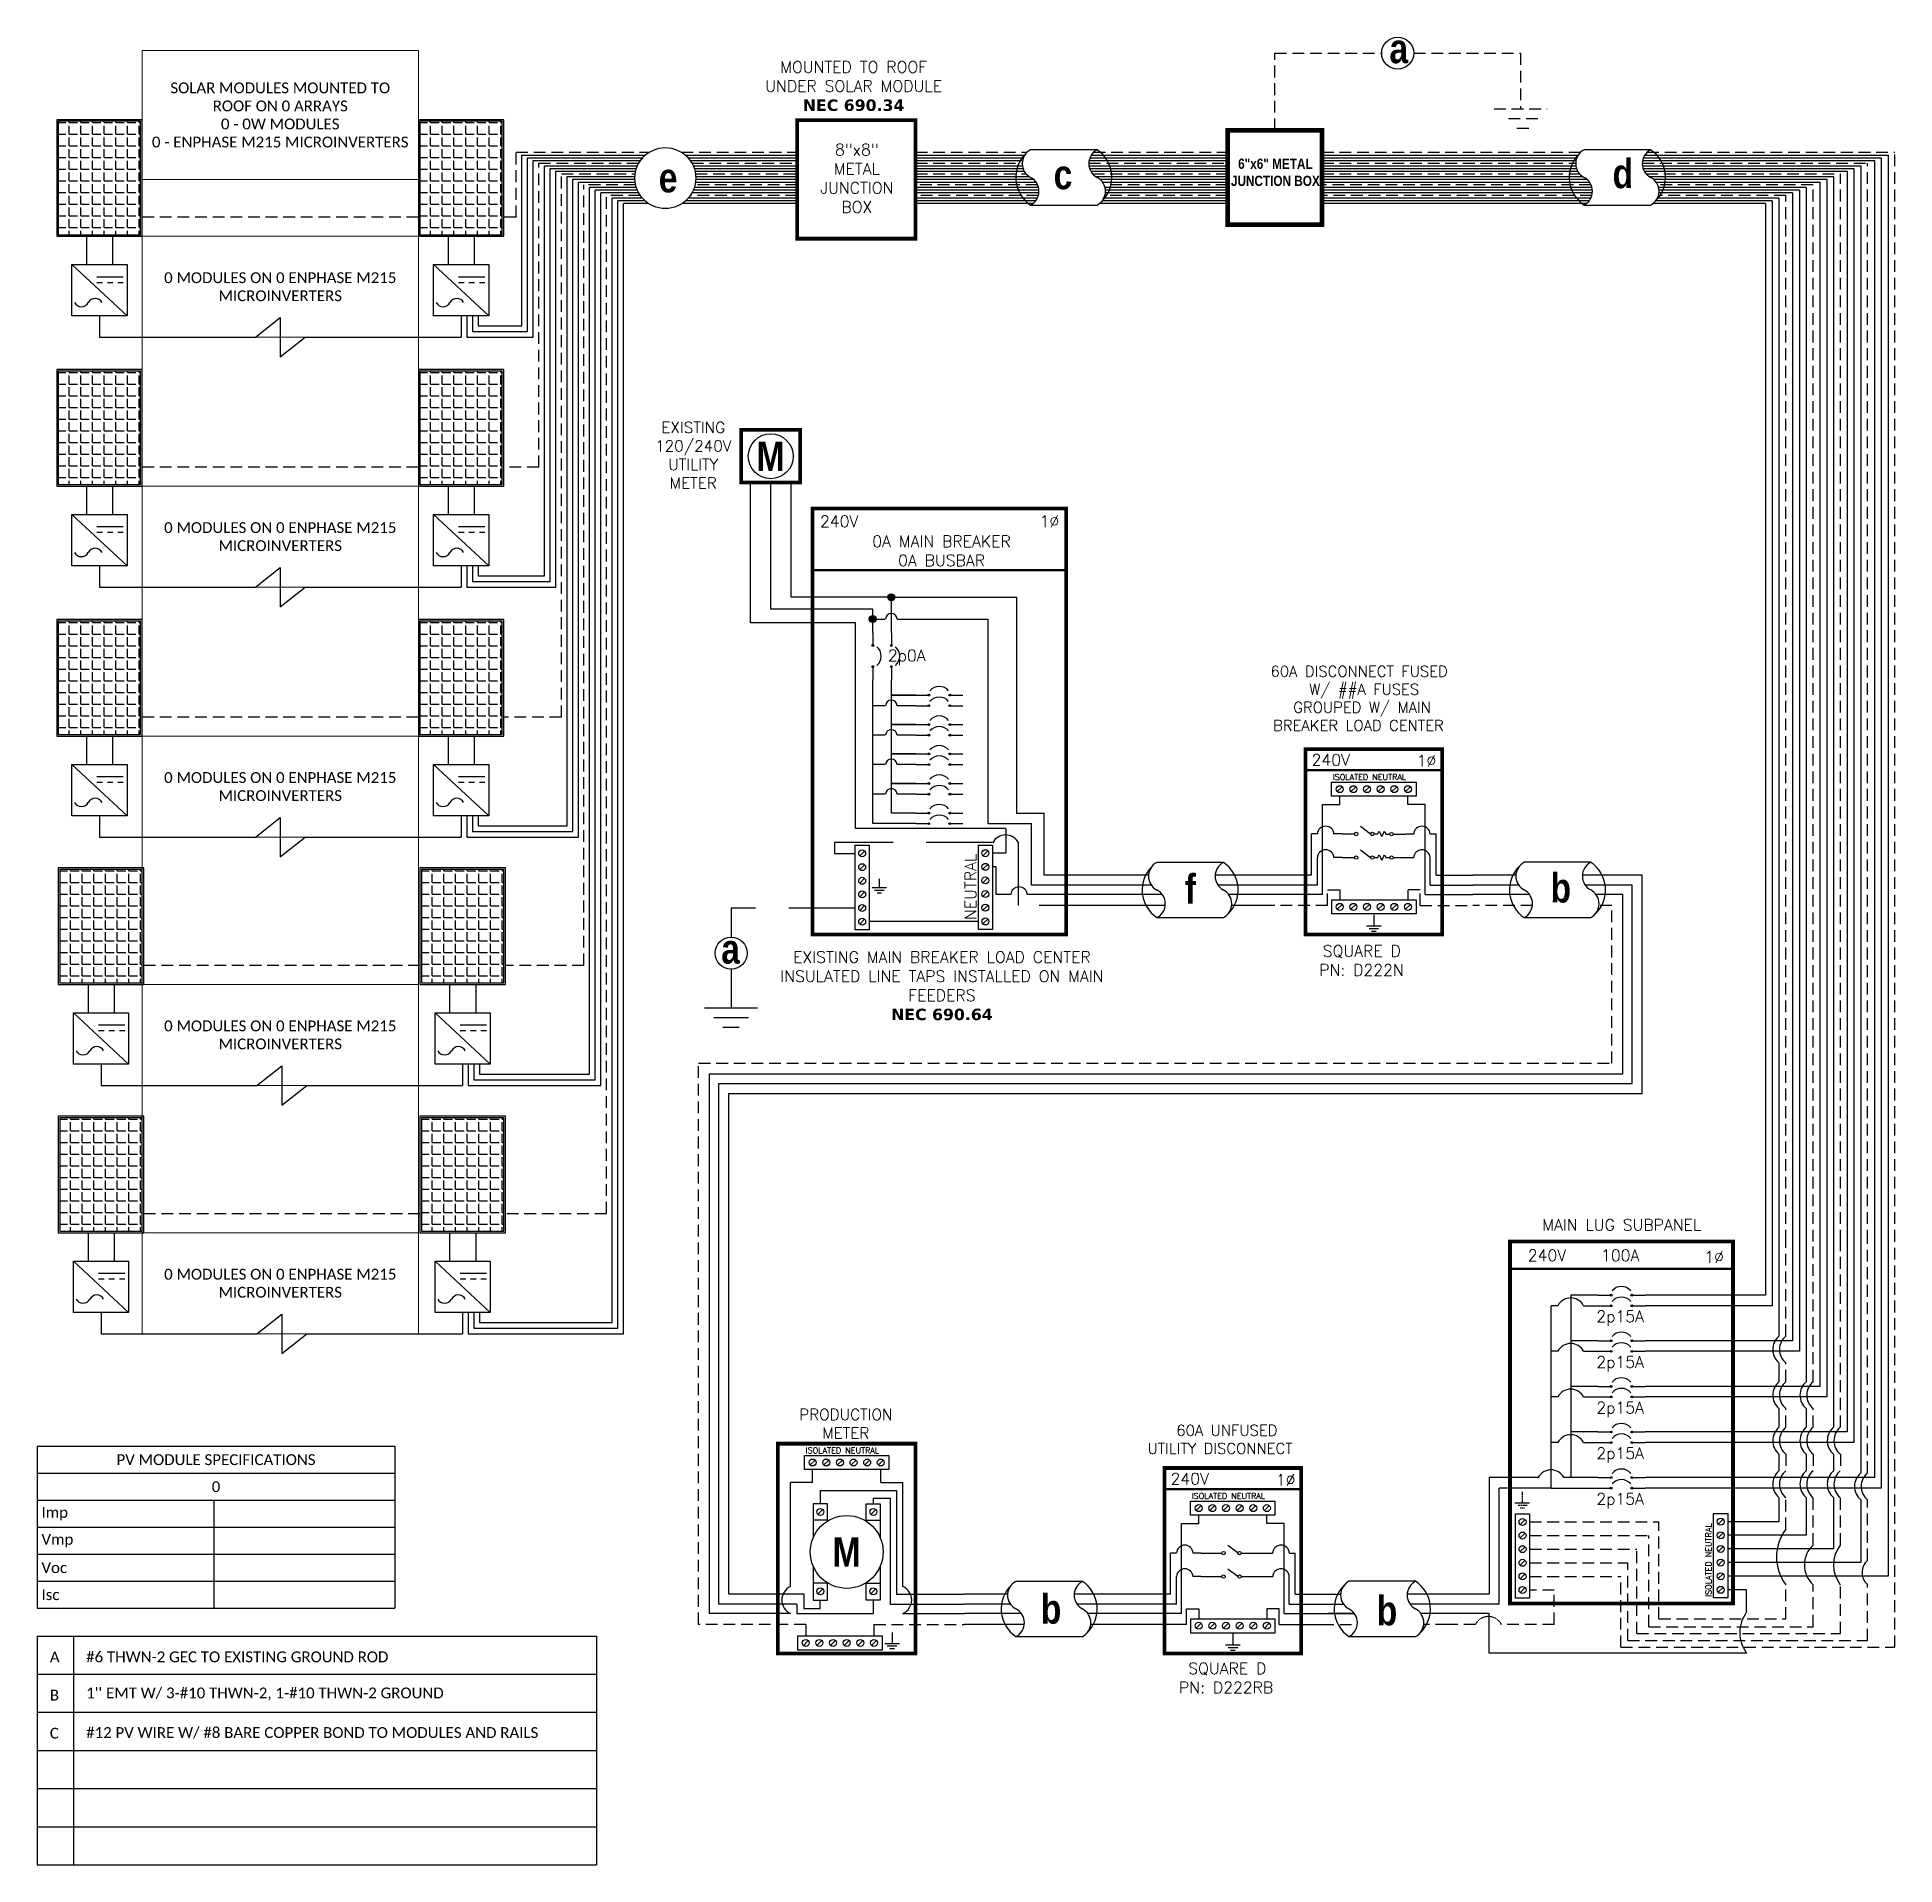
# Model space of a CAD drawing. Header units: feet. Extents: x 25383 to 25976, y 16036 to 16619.
import ezdxf

# ---------------------------------------------------------------- set-up
doc = ezdxf.new("R2010")
doc.units = ezdxf.units.FT
doc.header["$MEASUREMENT"] = 0
doc.linetypes.add('HIDDEN', pattern=[0.375, 0.25, -0.125])
for name, color, linetype in [('ONE LINE BLOCKS', 7, 'Continuous'), ('TABLES', 7, 'Continuous'), ('TEXT', 7, 'Continuous'), ('Z - TITLEBLOCK TXT', 7, 'Continuous')]:
    doc.layers.add(name, color=color, linetype=linetype)
doc.styles.add('ONE LINE TXT', font='techb___.ttf')
doc.styles.get("Standard").update_dxf_attribs({"font": 'simplex.shx'})

msp = doc.modelspace()

# ---------------------------------------------------------------- texts
at = {"layer": 'ONE LINE BLOCKS', "color": 1, "linetype": 'Continuous', "insert": (25778.27, 16580.17), "char_height": 3.2756, "width": 28.3929, "attachment_point": 2, "style": 'ONE LINE TXT'}
msp.add_mtext('6"x6" METAL JUNCTION BOX  ', dxfattribs=at)
at = {"layer": 'TABLES', "color": 1, "linetype": 'Continuous'}
msp.add_text('ISOLATED NEUTRAL', height=1.8743, dxfattribs=at).set_placement((25628.36, 16167.02))
at = {"layer": 'TEXT', "color": 1, "attachment_point": 5}
for s, width, insert, char_height in [(' \\PMOUNTED TO ROOF \\PUNDER SOLAR MODULE\\P{\\fVerdana|b1|i0|c0|p34;NEC 690.34}', 72.4158, (25643.67, 16606.32), 3.6576), ('8"x8" METAL JUNCTION BOX ', 0.4767, (25644.7, 16573.88), 3.6576), ('PRODUCTION METER', 1.3203, (25641.19, 16176.46), 3.5433)]:
    msp.add_mtext_dynamic_manual_height_columns(s, width=width, gutter_width=7.17, heights=[0], dxfattribs=dict(at, insert=insert, char_height=char_height))
at = {"layer": 'Z - TITLEBLOCK TXT', "color": 253, "linetype": 'Continuous', "style": 'ONE LINE TXT'}
msp.add_text('M', height=9.38, dxfattribs=at).set_placement((25636.91, 16130.84))
at = {"layer": 'Z - TITLEBLOCK TXT', "color": 1, "linetype": 'Continuous', "char_height": 9.3833, "attachment_point": 1, "style": 'ONE LINE TXT'}
for s, insert in [('{\\W1;\\C256;a}', (25814.67, 16620)), ('{\\W1;\\C256;c}', (25707.5, 16579.79)), ('{\\W1;\\C256;d}', (25885.9, 16580.12)), ('{\\W1;\\C256;e}', (25581.46, 16578.77)), ('{\\W1;\\C256;f}', (25749.38, 16351.81)), ('{\\W1;\\C256;b}', (25866.09, 16352.18)), ('{\\W1;\\C256;b}', (25703.41, 16122.07)), ('{\\W1;\\C256;b}', (25810.62, 16121.52))]:
    msp.add_mtext_dynamic_manual_height_columns(s, width=0.1385, gutter_width=2.13, heights=[0], dxfattribs=dict(at, insert=insert))

# ---------------------------------------------------------------- blocks, each defined once
blk = doc.blocks.new('*T12')
at = {"layer": 'Defpoints', "color": 8, "linetype": 'ByBlock', "lineweight": 0, "transparency": 16777216}
for p, q in [((0, 0), (88.16, 0)), ((0, 0), (0, -409.45)), ((88.16, 0), (88.16, -409.45)), ((0, -41.08), (88.16, -41.08)), ((0, -59.24), (88.16, -59.24)), ((0, -91.46), (88.16, -91.46)), ((0, -138.99), (88.16, -138.99)), ((0, -171.21), (88.16, -171.21)), ((0, -218.74), (88.16, -218.74)), ((0, -250.97), (88.16, -250.97)), ((0, -297.99), (88.16, -297.99)), ((0, -330.21), (88.16, -330.21)), ((0, -377.23), (88.16, -377.23)), ((0, -409.45), (88.16, -409.45))]:
    blk.add_line(p, q, dxfattribs=at)
at = {"color": 0, "linetype": 'Continuous', "transparency": 16777216, "char_height": 3.4544, "width": 83.574, "attachment_point": 5}
for s, insert in [('{\\fCalibri|b0|i0|c0;SOLAR MODULES MOUNTED TO ROOF ON 0 ARRAYS^J0 - 0W MODULES^J0 - ENPHASE M215 MICROINVERTERS', (44.08, -20.54)), ('{\\fCalibri|b0|i0|c0;', (44.08, -50.16)), ('{\\fCalibri|b0|i0|c0;0 MODULES ON 0 ENPHASE M215 MICROINVERTERS', (44.08, -75.35)), ('{\\fCalibri|b0|i0|c0;', (44.08, -115.23)), ('{\\fCalibri|b0|i0|c0;0 MODULES ON 0 ENPHASE M215 MICROINVERTERS', (44.08, -155.1)), ('{\\fCalibri|b0|i0|c0;', (44.08, -194.98)), ('{\\fCalibri|b0|i0|c0;0 MODULES ON 0 ENPHASE M215 MICROINVERTERS', (44.08, -234.86)), ('{\\fCalibri|b0|i0|c0;', (44.08, -274.48)), ('{\\fCalibri|b0|i0|c0;0 MODULES ON 0 ENPHASE M215 MICROINVERTERS', (44.08, -314.1)), ('{\\fCalibri|b0|i0|c0;', (44.08, -353.72)), ('{\\fCalibri|b0|i0|c0;0 MODULES ON 0 ENPHASE M215 MICROINVERTERS', (44.08, -393.34))]:
    blk.add_mtext(s, dxfattribs=dict(at, insert=insert))
blk = doc.blocks.new('*U7')
at = {"color": 7, "linetype": 'Continuous'}
for p, q in [((6.67, 2.43), (2.91, 2.43)), ((2.44, 1.71), (0, 1.71)), ((9.57, 1.71), (6.2, 1.71)), ((2.91, -0.69), (6.67, -0.69))]:
    blk.add_line(p, q, dxfattribs=at)
at = {"color": 10, "linetype": 'Continuous'}
for p, q in [((2.59, 1.15), (0, 1.15)), ((9.57, 1.15), (6.35, 1.15))]:
    blk.add_line(p, q, dxfattribs=at)
at = {"color": 253, "linetype": 'Continuous'}
for p, q in [((3.21, 0.61), (0, 0.61)), ((9.57, 0.61), (6.97, 0.61))]:
    blk.add_line(p, q, dxfattribs=at)
at = {"color": 7, "linetype": 'Continuous'}
for centre, start, end in [((3.94, 0.87), 133.9732, 236.4265), ((5.63, 0.87), 313.9732, 56.4265)]:
    blk.add_arc(centre, 1.87, start, end, dxfattribs=at)
at = {"layer": 'TEXT', "color": 92, "linetype": 'HIDDEN', "ltscale": 15}
for p, q in [((3.37, 0), (0, 0)), ((9.57, 0), (7.14, 0))]:
    blk.add_line(p, q, dxfattribs=at)
at = {"layer": 'Z - TITLEBLOCK TXT', "linetype": 'Continuous'}
for centre, start, end in [((3.31, 1.65), 117.6639, 242.3361), ((7.08, 1.65), 117.6639, 242.3361), ((2.5, 0.09), 297.6639, 62.3361), ((6.26, 0.09), 297.6639, 62.3361)]:
    blk.add_arc(centre, 0.882, start, end, dxfattribs=at)
blk = doc.blocks.new('M_LINE TAPS')
at = {"layer": 'ONE LINE BLOCKS', "linetype": 'Continuous'}
h = blk.add_hatch(color=254, dxfattribs=at)
h.dxf.hatch_style = 1
edge = h.paths.add_edge_path()
edge.add_arc((-12.11, 17.42), 0.197, 0, 360)
h = blk.add_hatch(color=254, dxfattribs=at)
h.dxf.hatch_style = 1
edge = h.paths.add_edge_path()
edge.add_arc((-13.16, 16.19), 0.197, 0, 360)
h = blk.add_hatch(color=1, dxfattribs=at)
h.dxf.hatch_style = 1
edge = h.paths.add_edge_path()
edge.add_arc((-13.16, 14.69), 0.0515, 0, 360)
h = blk.add_hatch(color=1, dxfattribs=at)
h.dxf.hatch_style = 1
edge = h.paths.add_edge_path()
edge.add_arc((-12.11, 14.69), 0.0515, 0, 360)
h = blk.add_hatch(color=1, dxfattribs=at)
h.dxf.hatch_style = 1
edge = h.paths.add_edge_path()
edge.add_arc((-13.16, 13.5), 0.0515, 0, 360)
h = blk.add_hatch(color=1, dxfattribs=at)
h.dxf.hatch_style = 1
edge = h.paths.add_edge_path()
edge.add_arc((-12.11, 13.5), 0.0515, 0, 360)
h = blk.add_hatch(color=1, dxfattribs=at)
h.dxf.hatch_style = 1
edge = h.paths.add_edge_path()
edge.add_arc((-9.99, 11.89), 0.0515, 0, 360)
h = blk.add_hatch(color=1, dxfattribs=at)
h.dxf.hatch_style = 1
edge = h.paths.add_edge_path()
edge.add_arc((-8.81, 11.89), 0.0515, 0, 360)
h = blk.add_hatch(color=1, dxfattribs=at)
h.dxf.hatch_style = 1
edge = h.paths.add_edge_path()
edge.add_arc((-9.99, 11.29), 0.0515, 0, 360)
h = blk.add_hatch(color=1, dxfattribs=at)
h.dxf.hatch_style = 1
edge = h.paths.add_edge_path()
edge.add_arc((-8.81, 11.29), 0.0515, 0, 360)
h = blk.add_hatch(color=1, dxfattribs=at)
h.dxf.hatch_style = 1
edge = h.paths.add_edge_path()
edge.add_arc((-9.99, 10.22), 0.0515, 0, 360)
h = blk.add_hatch(color=1, dxfattribs=at)
h.dxf.hatch_style = 1
edge = h.paths.add_edge_path()
edge.add_arc((-9.99, 9.62), 0.0515, 0, 360)
h = blk.add_hatch(color=1, dxfattribs=at)
h.dxf.hatch_style = 1
edge = h.paths.add_edge_path()
edge.add_arc((-8.81, 10.22), 0.0515, 0, 360)
h = blk.add_hatch(color=1, dxfattribs=at)
h.dxf.hatch_style = 1
edge = h.paths.add_edge_path()
edge.add_arc((-8.81, 9.62), 0.0515, 0, 360)
h = blk.add_hatch(color=1, dxfattribs=at)
h.dxf.hatch_style = 1
edge = h.paths.add_edge_path()
edge.add_arc((-9.99, 8.56), 0.0515, 0, 360)
h = blk.add_hatch(color=1, dxfattribs=at)
h.dxf.hatch_style = 1
edge = h.paths.add_edge_path()
edge.add_arc((-8.81, 8.56), 0.0515, 0, 360)
h = blk.add_hatch(color=1, dxfattribs=at)
h.dxf.hatch_style = 1
edge = h.paths.add_edge_path()
edge.add_arc((-9.99, 7.96), 0.0515, 0, 360)
h = blk.add_hatch(color=1, dxfattribs=at)
h.dxf.hatch_style = 1
edge = h.paths.add_edge_path()
edge.add_arc((-8.81, 7.96), 0.0515, 0, 360)
h = blk.add_hatch(color=1, dxfattribs=at)
h.dxf.hatch_style = 1
edge = h.paths.add_edge_path()
edge.add_arc((-9.99, 6.89), 0.0515, 0, 360)
h = blk.add_hatch(color=1, dxfattribs=at)
h.dxf.hatch_style = 1
edge = h.paths.add_edge_path()
edge.add_arc((-9.99, 6.29), 0.0515, 0, 360)
h = blk.add_hatch(color=1, dxfattribs=at)
h.dxf.hatch_style = 1
edge = h.paths.add_edge_path()
edge.add_arc((-8.81, 6.89), 0.0515, 0, 360)
h = blk.add_hatch(color=1, dxfattribs=at)
h.dxf.hatch_style = 1
edge = h.paths.add_edge_path()
edge.add_arc((-8.81, 6.29), 0.0515, 0, 360)
h = blk.add_hatch(color=1, dxfattribs=at)
h.dxf.hatch_style = 1
edge = h.paths.add_edge_path()
edge.add_arc((-9.99, 5.22), 0.0515, 0, 360)
h = blk.add_hatch(color=1, dxfattribs=at)
h.dxf.hatch_style = 1
edge = h.paths.add_edge_path()
edge.add_arc((-8.81, 5.22), 0.0515, 0, 360)
h = blk.add_hatch(color=1, dxfattribs=at)
h.dxf.hatch_style = 1
edge = h.paths.add_edge_path()
edge.add_arc((-9.99, 4.62), 0.0515, 0, 360)
h = blk.add_hatch(color=1, dxfattribs=at)
h.dxf.hatch_style = 1
edge = h.paths.add_edge_path()
edge.add_arc((-8.81, 4.62), 0.0515, 0, 360)
at = {"color": 155, "true_color": 0x647190}
blk.add_line((-16.57, 22.43), (-2.23, 22.43), dxfattribs=at)
at = {"color": 10, "linetype": 'Continuous'}
for p, q in [((-4.18, 1.15), (-4.18, 4.62)), ((-3.46, 4.62), (-3.46, 4.62)), ((0, 1.15), (-4.18, 1.15))]:
    blk.add_line(p, q, dxfattribs=at)
at = {"color": 7, "linetype": 'Continuous'}
for p, q in [((-3.46, 1.71), (-3.46, 5.22)), ((0, 1.71), (-3.46, 1.71))]:
    blk.add_line(p, q, dxfattribs=at)
at = {"color": 253, "linetype": 'Continuous'}
for p, q in [((-6.18, 2.18), (-6.39, 2.18)), ((-6.18, 0.61), (-6.18, 2.18)), ((-5.36, 0.61), (-6.18, 0.61)), ((0, 0.61), (-4.42, 0.61))]:
    blk.add_line(p, q, dxfattribs=at)
at = {"color": 7, "linetype": 'Continuous'}
blk.add_circle((-21.17, -2.7), 0.906, dxfattribs=at)
at = {"color": 253, "linetype": 'Continuous'}
blk.add_arc((-4.89, 0.58), 0.468, 3.2819, 176.7181, dxfattribs=at)
at = {"layer": 'ONE LINE BLOCKS', "lineweight": 50}
blk.add_line((-16.57, 18.95), (-2.23, 18.95), dxfattribs=at)
at = {"layer": 'ONE LINE BLOCKS', "lineweight": 50, "const_width": 0.21}
for points in [[(-20.6, 23.9), (-20.6, 26.89), (-17.26, 26.89), (-17.26, 23.9)], [(-16.57, -1.65), (-16.57, 22.43), (-2.23, 22.43), (-2.23, -1.65)]]:
    blk.add_lwpolyline(points, close=True, dxfattribs=at)
at = {"layer": 'TEXT', "color": 92, "linetype": 'HIDDEN', "ltscale": 15}
for p, q in [((-6.39, 3.55), (-15.33, 3.55)), ((-15.33, 3.55), (-15.33, 2.94)), ((-4.92, 0), (-4.92, 3.55)), ((-15.33, 2.94), (-14.16, 2.94)), ((0, 0), (-4.92, 0)), ((-14.16, -0.15), (-21.17, -0.15)), ((-21.17, -0.15), (-21.17, -1.8)), ((-21.17, -3.61), (-21.17, -5.8))]:
    blk.add_line(p, q, dxfattribs=at)
at = {"layer": 'TEXT', "color": 92, "linetype": 'Continuous', "ltscale": 15}
blk.add_line((-7.19, -0.92), (-13.36, -0.92), dxfattribs=at)
at = {"layer": 'TEXT', "color": 92, "linetype": 'Continuous', "flags": 128}
for points in [[(-12.79, 1.51), (-12.79, 1.01)], [(-13.2, 1.01), (-12.38, 1.01)], [(-12.52, 0.85), (-13.06, 0.85)], [(-12.66, 0.7), (-12.92, 0.7)]]:
    blk.add_lwpolyline(points, dxfattribs=at)
at = {"layer": 'TEXT', "color": 92, "linetype": 'Continuous', "ltscale": 4, "flags": 128}
for points in [[(-22.67, -5.8), (-19.67, -5.8)], [(-20.19, -6.36), (-22.15, -6.36)], [(-20.71, -6.91), (-21.63, -6.91)]]:
    blk.add_lwpolyline(points, dxfattribs=at)
at = {"layer": 'TEXT', "linetype": 'Continuous'}
blk.add_circle((-18.93, 25.39), 1.27, dxfattribs=at)
at = {"layer": 'TEXT', "color": 92, "linetype": 'Continuous', "ltscale": 0.3}
blk.add_arc((-5.65, 3.16), 0.824, 27.6639, 152.3361, dxfattribs=at)
at = {"layer": 'Z - TITLEBLOCK TXT', "color": 253, "linetype": 'Continuous'}
for p, q in [((-20.08, 15.98), (-20.08, 23.9)), ((-14.13, 15.98), (-20.08, 15.98)), ((-14.13, 4.34), (-14.13, 15.98)), ((-5.63, 4.34), (-14.13, 4.34)), ((-5.63, 4.34), (-5.63, 2.95)), ((-5.63, 2.95), (-6.39, 2.95))]:
    blk.add_line(p, q, dxfattribs=at)
at = {"layer": 'Z - TITLEBLOCK TXT', "color": 10, "linetype": 'Continuous'}
for p, q in [((-18.93, 16.74), (-18.93, 23.9)), ((-13.16, 16.74), (-18.93, 16.74)), ((-13.16, 15.43), (-13.16, 16.74)), ((-12.97, 16.19), (-12.45, 16.19)), ((-11.78, 16.19), (-6.66, 16.19)), ((-6.66, 16.19), (-6.66, 4.62)), ((-13.16, 4.62), (-13.16, 12.76)), ((-12.45, 11.29), (-13.16, 11.29)), ((-10.73, 11.29), (-11.78, 11.29)), ((-12.45, 9.62), (-13.16, 9.62)), ((-10.73, 9.62), (-11.78, 9.62)), ((-12.45, 7.96), (-13.16, 7.96)), ((-10.73, 7.96), (-11.78, 7.96)), ((-12.45, 6.29), (-13.16, 6.29)), ((-10.73, 6.29), (-11.78, 6.29)), ((-10.73, 4.62), (-13.16, 4.62)), ((-6.66, 4.62), (-4.18, 4.62))]:
    blk.add_line(p, q, dxfattribs=at)
at = {"layer": 'Z - TITLEBLOCK TXT', "color": 7, "linetype": 'Continuous'}
for p, q in [((-17.78, 17.42), (-17.78, 23.9)), ((-12.11, 17.42), (-17.78, 17.42)), ((-12.11, 15.43), (-12.11, 17.42)), ((-11.92, 17.42), (-5.04, 17.42)), ((-5.04, 17.42), (-5.04, 5.22)), ((-12.11, 10.22), (-12.11, 12.76)), ((-12.11, 11.89), (-10.73, 11.89)), ((-10.73, 11.89), (-12.11, 11.89)), ((-12.11, 8.56), (-12.11, 10.22)), ((-12.11, 10.22), (-10.73, 10.22)), ((-10.73, 10.22), (-12.11, 10.22)), ((-12.11, 6.89), (-12.11, 8.56)), ((-12.11, 8.56), (-10.73, 8.56)), ((-10.73, 8.56), (-12.11, 8.56)), ((-12.11, 5.22), (-12.11, 6.89)), ((-12.11, 6.89), (-10.73, 6.89)), ((-10.73, 6.89), (-12.11, 6.89)), ((-10.73, 5.22), (-12.11, 5.22)), ((-5.04, 5.22), (-3.46, 5.22))]:
    blk.add_line(p, q, dxfattribs=at)
at = {"layer": 'Z - TITLEBLOCK TXT', "color": 1, "linetype": 'Continuous'}
for p, q in [((-14.16, -1.38), (-14.16, 3.4)), ((-14.16, 3.4), (-13.36, 3.4)), ((-13.36, 3.4), (-13.36, -1.38)), ((-7.19, -1.37), (-7.19, 3.41)), ((-7.19, 3.41), (-6.39, 3.41)), ((-6.39, 3.41), (-6.39, -1.37)), ((-13.36, -1.38), (-14.16, -1.38)), ((-6.39, -1.37), (-7.19, -1.37))]:
    blk.add_line(p, q, dxfattribs=at)
at = {"layer": 'Z - TITLEBLOCK TXT', "color": 4, "linetype": 'Continuous'}
for p, q in [((-13.62, 3.07), (-13.9, 2.8)), ((-13.62, 2.3), (-13.9, 2.03)), ((-6.65, 3.09), (-6.93, 2.81)), ((-6.65, 2.32), (-6.93, 2.04)), ((-13.62, 1.53), (-13.9, 1.25)), ((-6.65, 1.55), (-6.93, 1.27)), ((-13.62, 0.76), (-13.9, 0.48)), ((-6.65, 0.78), (-6.93, 0.5)), ((-6.65, 0), (-6.93, -0.27)), ((-13.62, -0.01), (-13.9, -0.29)), ((-13.62, -0.78), (-13.9, -1.06)), ((-6.65, -0.77), (-6.93, -1.04))]:
    blk.add_line(p, q, dxfattribs=at)
at = {"layer": 'Z - TITLEBLOCK TXT', "color": 1, "linetype": 'Continuous', "flags": 128}
for points in [[(-13.16, 15.43), (-13.16, 14.69)], [(-13.16, 15.43), (-13.16, 14.69)], [(-12.11, 15.43), (-12.11, 14.69)], [(-12.11, 15.43), (-12.11, 14.69)], [(-13.16, 13.5), (-13.16, 12.76)], [(-12.11, 13.5), (-12.11, 12.76)], [(-10.73, 11.89), (-9.99, 11.89)], [(-10.73, 11.89), (-9.99, 11.89)], [(-8.81, 11.89), (-8.06, 11.89)], [(-10.73, 11.29), (-9.99, 11.29)], [(-10.73, 11.29), (-9.99, 11.29)], [(-8.81, 11.29), (-8.06, 11.29)], [(-10.73, 10.22), (-9.99, 10.22)], [(-10.73, 10.22), (-9.99, 10.22)], [(-10.73, 9.62), (-9.99, 9.62)], [(-10.73, 9.62), (-9.99, 9.62)], [(-8.81, 10.22), (-8.06, 10.22)], [(-8.81, 9.62), (-8.06, 9.62)], [(-10.73, 8.56), (-9.99, 8.56)], [(-10.73, 8.56), (-9.99, 8.56)], [(-8.81, 8.56), (-8.06, 8.56)], [(-10.73, 7.96), (-9.99, 7.96)], [(-10.73, 7.96), (-9.99, 7.96)], [(-8.81, 7.96), (-8.06, 7.96)], [(-10.73, 6.89), (-9.99, 6.89)], [(-10.73, 6.89), (-9.99, 6.89)], [(-8.81, 6.89), (-8.06, 6.89)], [(-10.73, 6.29), (-9.99, 6.29)], [(-10.73, 6.29), (-9.99, 6.29)], [(-8.81, 6.29), (-8.06, 6.29)], [(-10.73, 5.22), (-9.99, 5.22)], [(-10.73, 5.22), (-9.99, 5.22)], [(-10.73, 4.62), (-9.99, 4.62)], [(-10.73, 4.62), (-9.99, 4.62)], [(-8.81, 5.22), (-8.06, 5.22)], [(-8.81, 4.62), (-8.06, 4.62)]]:
    blk.add_lwpolyline(points, dxfattribs=at)
at = {"layer": 'Z - TITLEBLOCK TXT', "color": 7, "linetype": 'Continuous'}
for centre in [(-12.11, 17.42), (-12.11, 17.42), (-13.16, 16.19)]:
    blk.add_circle(centre, 0.197, dxfattribs=at)
at = {"layer": 'Z - TITLEBLOCK TXT', "color": 1, "linetype": 'Continuous'}
for centre in [(-13.16, 14.69), (-12.11, 14.69), (-13.16, 13.5), (-12.11, 13.5), (-9.99, 11.89), (-8.81, 11.89), (-9.99, 11.29), (-8.81, 11.29), (-9.99, 10.22), (-9.99, 9.62), (-8.81, 10.22), (-8.81, 9.62), (-9.99, 8.56), (-8.81, 8.56), (-9.99, 7.96), (-8.81, 7.96), (-9.99, 6.89), (-9.99, 6.29), (-8.81, 6.89), (-8.81, 6.29), (-9.99, 5.22), (-8.81, 5.22), (-9.99, 4.62), (-8.81, 4.62)]:
    blk.add_circle(centre, 0.0515, dxfattribs=at)
at = {"layer": 'Z - TITLEBLOCK TXT', "color": 4, "linetype": 'Continuous'}
for centre in [(-13.76, 2.94), (-13.76, 2.16), (-6.79, 2.95), (-6.79, 2.18), (-13.76, 1.39), (-6.79, 1.41), (-13.76, 0.62), (-13.76, -0.15), (-6.79, 0.64), (-6.79, -0.13), (-13.76, -0.92), (-6.79, -0.91)]:
    blk.add_circle(centre, 0.197, dxfattribs=at)
at = {"layer": 'Z - TITLEBLOCK TXT', "color": 10, "linetype": 'Continuous'}
for centre in [(-12.11, 16.17), (-12.11, 11.27), (-12.11, 9.6), (-12.11, 7.94), (-12.11, 6.27)]:
    blk.add_arc(centre, 0.332, 3.2937, 176.7063, dxfattribs=at)
at = {"layer": 'Z - TITLEBLOCK TXT', "color": 1, "linetype": 'Continuous'}
for centre, start, end in [((-13.38, 14.09), 310.3392, 49.6608), ((-12.33, 14.09), 310.3392, 49.6608), ((-9.4, 11.68), 40.3392, 139.6608), ((-9.4, 11.08), 40.3392, 139.6608), ((-9.4, 10.01), 40.3392, 139.6608), ((-9.4, 9.41), 40.3392, 139.6608), ((-9.4, 8.34), 40.3392, 139.6608), ((-9.4, 7.75), 40.3392, 139.6608), ((-9.4, 6.68), 40.3392, 139.6608), ((-9.4, 6.08), 40.3392, 139.6608), ((-9.4, 5.01), 40.3392, 139.6608), ((-9.4, 4.41), 40.3392, 139.6608)]:
    blk.add_arc(centre, 0.697, start, end, dxfattribs=at)
at = {"layer": 'TABLES', "color": 1, "linetype": 'Continuous'}
blk.add_text('NEUTRAL', height=0.648, rotation=90, dxfattribs=at).set_placement((-7.31, -0.83))
at = {"layer": 'TEXT', "color": 1, "attachment_point": 5}
for s, width, gutter_width, heights, insert, char_height in [('EXISTING\\P120/240V UTILITY METER', 0.0523, 7.17, [0], (-23.31, 25.45), 0.6278), ('240V', 0.1481, 0.75, [0], (-15.06, 21.71), 0.648), ('1∅', 0.1481, 0.75, [0], (-3.17, 21.71), 0.648), ('0A MAIN BREAKER\\P0A BUSBAR', 11.199, 0.75, [0], (-9.27, 20.04), 0.648), ('2p0A', 0.1481, 0.75, [0], (-11.24, 14.02), 0.648), ('EXISTING MAIN BREAKER LOAD CENTER INSULATED LINE TAPS INSTALLED ON MAIN FEEDERS\\P{\\fVerdana|b1|i0|c0|p34;NEC 690.64}', 18.4888, 7.17, [6], (-9.25, -4.55), 0.648)]:
    blk.add_mtext_dynamic_manual_height_columns(s, width=width, gutter_width=gutter_width, heights=heights, dxfattribs=dict(at, insert=insert, char_height=char_height))
at = {"layer": 'Z - TITLEBLOCK TXT', "color": 253, "linetype": 'Continuous', "style": 'ONE LINE TXT'}
blk.add_text('M', height=1.66, dxfattribs=at).set_placement((-19.74, 24.56))
at = {"layer": 'Z - TITLEBLOCK TXT', "color": 1, "linetype": 'Continuous', "insert": (-21.73, -1.63), "char_height": 1.6624, "attachment_point": 1, "style": 'ONE LINE TXT'}
blk.add_mtext_dynamic_manual_height_columns('{\\W1;\\C256;a}', width=0.1385, gutter_width=2.13, heights=[0], dxfattribs=at)
blk = doc.blocks.new('*U13')
at = {"color": 155, "true_color": 0x647190}
blk.add_blockref('M_LINE TAPS', (0, 0), dxfattribs=at)
blk = doc.blocks.new('M_MAIN DISCONNECT')
at = {"color": 253, "linetype": 'Continuous'}
for p, q in [((5.45, -46.43), (5.45, -17.67)), ((5.45, -17.67), (10.94, -17.67)), ((10.94, -17.67), (10.94, -15.06)), ((32.69, -17.67), (32.69, -15.06)), ((38.18, -17.67), (32.69, -17.67)), ((38.18, -46.43), (38.18, -17.67)), ((5.45, -46.43), (-9.78, -46.43)), ((38.18, -46.43), (53.41, -46.43))]:
    blk.add_line(p, q, dxfattribs=at)
at = {"color": 7, "linetype": 'Continuous'}
for p, q in [((1.95, -40.22), (1.95, -27.1)), ((3.81, -27.1), (1.95, -27.1)), ((11.72, -27.1), (9.09, -27.1)), ((31.91, -27.1), (34.54, -27.1)), ((39.82, -27.1), (41.69, -27.1)), ((41.69, -40.22), (41.69, -27.1)), ((1.95, -40.22), (-9.78, -40.22)), ((41.69, -40.22), (53.41, -40.22))]:
    blk.add_line(p, q, dxfattribs=at)
at = {"color": 1, "linetype": 'Continuous'}
for p, q in [((21.88, -27.1), (23.12, -27.1)), ((25.67, -27.11), (26.91, -27.11)), ((21.88, -34.64), (23.12, -34.64)), ((25.67, -34.64), (26.91, -34.64))]:
    blk.add_line(p, q, dxfattribs=at)
at = {"color": 10, "linetype": 'Continuous'}
for p, q in [((3.81, -43.39), (3.81, -34.64)), ((11.72, -34.64), (9.09, -34.64)), ((31.91, -34.64), (34.54, -34.64)), ((39.82, -43.39), (39.82, -34.64)), ((3.81, -43.39), (-9.78, -43.39)), ((39.82, -43.39), (53.41, -43.39))]:
    blk.add_line(p, q, dxfattribs=at)
at = {"color": 7, "linetype": 'Continuous'}
for centre in [(6.45, -27.26), (37.18, -27.26)]:
    blk.add_arc(centre, 2.64, 3.28193, 176.71807, dxfattribs=at)
at = {"color": 10, "linetype": 'Continuous'}
for centre in [(6.45, -34.79), (37.18, -34.79)]:
    blk.add_arc(centre, 2.64, 3.28193, 176.71807, dxfattribs=at)
at = {"color": 1, "linetype": 'Continuous'}
for points in [[(23.12, -27.1), (23.5, -26.34), (24.4, -27.87), (25.22, -26.34), (25.67, -27.11)], [(23.12, -34.64), (23.5, -33.88), (24.4, -35.4), (25.22, -33.88), (25.67, -34.64)]]:
    blk.add_spline(points, degree=3, dxfattribs=at)
at = {"layer": 'ONE LINE BLOCKS', "lineweight": 50}
blk.add_line((0, -6.77), (43.61, -6.77), dxfattribs=at)
at = {"layer": 'ONE LINE BLOCKS', "lineweight": 50, "const_width": 1.19}
blk.add_lwpolyline([(0, -59.17), (0, 0), (43.61, 0), (43.61, -59.17)], close=True, dxfattribs=at)
at = {"layer": 'TEXT', "color": 92, "linetype": 'HIDDEN', "ltscale": 15}
for p, q in [((7.03, -49.88), (7.03, -44.94)), ((7.03, -44.94), (10.94, -44.94)), ((10.94, -44.94), (10.94, -48.08)), ((36.6, -44.94), (32.69, -44.94)), ((32.69, -44.94), (32.69, -48.08)), ((36.6, -49.88), (36.6, -44.94)), ((7.03, -49.88), (-9.78, -49.88)), ((36.6, -49.88), (53.41, -49.88))]:
    blk.add_line(p, q, dxfattribs=at)
at = {"layer": 'TEXT', "color": 92, "linetype": 'Continuous', "flags": 128}
for points in [[(21.82, -52.94), (21.82, -56.44)], [(19.48, -56.44), (24.16, -56.44)], [(23.35, -57.31), (20.29, -57.31)], [(22.53, -58.18), (21.1, -58.18)]]:
    blk.add_lwpolyline(points, dxfattribs=at)
at = {"layer": 'Z - TITLEBLOCK TXT', "color": 1, "linetype": 'Continuous'}
for p, q in [((8.34, -15.06), (8.34, -10.52)), ((8.34, -10.52), (35.29, -10.52)), ((35.29, -10.52), (35.29, -15.06)), ((35.29, -15.06), (8.34, -15.06)), ((11.72, -27.1), (15.64, -27.1)), ((17.54, -24.65), (20.8, -27.1)), ((27.99, -27.11), (31.91, -27.11)), ((11.72, -34.64), (15.64, -34.64)), ((17.54, -32.19), (20.8, -34.63)), ((27.99, -34.64), (31.91, -34.64)), ((8.34, -48.08), (35.29, -48.08)), ((8.34, -48.08), (8.34, -52.62)), ((35.29, -52.62), (8.34, -52.62)), ((35.29, -48.08), (35.29, -52.62))]:
    blk.add_line(p, q, dxfattribs=at)
at = {"layer": 'Z - TITLEBLOCK TXT', "color": 4, "linetype": 'Continuous'}
for p, q in [((11.73, -12), (10.15, -13.58)), ((16.08, -12), (14.5, -13.58)), ((20.43, -12), (18.86, -13.58)), ((24.78, -12), (23.21, -13.58)), ((29.13, -12), (27.56, -13.58)), ((33.48, -12), (31.91, -13.58)), ((11.73, -49.56), (10.15, -51.13)), ((16.08, -49.56), (14.5, -51.13)), ((20.43, -49.56), (18.86, -51.13)), ((24.78, -49.56), (23.21, -51.13)), ((29.13, -49.56), (27.56, -51.13)), ((33.48, -49.56), (31.91, -51.13))]:
    blk.add_line(p, q, dxfattribs=at)
for centre in [(10.94, -12.79), (15.29, -12.79), (19.64, -12.79), (23.99, -12.79), (28.34, -12.79), (32.69, -12.79), (10.94, -50.35), (15.29, -50.35), (19.64, -50.35), (23.99, -50.35), (28.34, -50.35), (32.69, -50.35)]:
    blk.add_circle(centre, 1.11, dxfattribs=at)
at = {"layer": 'Z - TITLEBLOCK TXT', "color": 1, "linetype": 'Continuous'}
for centre in [(16.18, -27.1), (21.34, -27.1), (27.45, -27.11), (16.18, -34.64), (21.34, -34.64), (27.45, -34.64)]:
    blk.add_circle(centre, 0.541, dxfattribs=at)
at = {"layer": 'TABLES', "color": 4, "linetype": 'Continuous'}
blk.add_text('ISOLATED NEUTRAL', height=1.8743, dxfattribs=at).set_placement((8.7, -9.86))
at = {"layer": 'TEXT', "color": 1}
for s, width, gutter_width, heights, insert, char_height, attachment_point in [('\\A1;\\pi4.1167;60A DISCONNECT FUSED \\P\\pi16.454;W/ ##A FUSES\\P\\pi11.355;GROUPED W/ MAIN \\P\\pi4.9392;BREAKER LOAD CENTER', 71.8931, 92.23, [24.13], (-15.26, 26.55), 3.4544, 1), ('240V', 0.1481, 0.75, [0], (8.07, -3.44), 3.658, 5), ('1∅', 0.1481, 0.75, [0], (38.63, -3.74), 3.658, 5), ('\\A1;\\pi3.6942,t21.982;SQUARE D\\P\\pi2.5621,t20.85;PN: D222N', 35.0816, 28.88, [13.54], (1.84, -62.59), 3.6576, 1)]:
    blk.add_mtext_dynamic_manual_height_columns(s, width=width, gutter_width=gutter_width, heights=heights, dxfattribs=dict(at, insert=insert, char_height=char_height, attachment_point=attachment_point))
blk = doc.blocks.new('*U14')
blk.add_blockref('M_MAIN DISCONNECT', (0, 0))
blk = doc.blocks.new('*T10')
at = {"layer": 'Z - TITLEBLOCK TXT', "color": 0, "lineweight": -2, "transparency": 16777216}
for p, q in [((0, 0), (114.19, 0)), ((0, 0), (0, -51.69)), ((114.19, 0), (114.19, -51.69)), ((0, -8.62), (114.19, -8.62)), ((0, -17.23), (114.19, -17.23)), ((56.41, -17.23), (56.41, -51.69)), ((0, -25.85), (114.19, -25.85)), ((0, -34.46), (114.19, -34.46)), ((0, -43.08), (114.19, -43.08)), ((0, -51.69), (114.19, -51.69))]:
    blk.add_line(p, q, dxfattribs=at)
at = {"layer": 'Z - TITLEBLOCK TXT', "color": 0, "linetype": 'Continuous', "transparency": 16777216, "char_height": 3.4544}
for s, insert, width, attachment_point in [('{\\fCalibri|b0|i0|c0;PV MODULE SPECIFICATIONS', (57.09, -4.31), 111.433, 5), ('{\\fCalibri|b0|i0|c0;0', (57.09, -12.92), 111.433, 5), ('{\\fCalibri|b0|i0|c0;Imp', (1.38, -21.54), 53.6551, 4), ('{\\fCalibri|b0|i0|c0;', (57.78, -21.54), 55.0254, 4), ('{\\fCalibri|b0|i0|c0;Vmp', (1.38, -30.15), 53.6551, 4), ('{\\fCalibri|b0|i0|c0;', (57.78, -30.15), 55.0254, 4), ('{\\fCalibri|b0|i0|c0;Voc', (1.38, -38.77), 53.6551, 4), ('{\\fCalibri|b0|i0|c0;', (57.78, -38.77), 55.0254, 4), ('{\\fCalibri|b0|i0|c0;Isc', (1.38, -47.39), 53.6551, 4), ('{\\fCalibri|b0|i0|c0;', (57.78, -47.39), 55.0254, 4)]:
    blk.add_mtext(s, dxfattribs=dict(at, insert=insert, width=width, attachment_point=attachment_point))
blk = doc.blocks.new('*T11')
at = {"linetype": 'ByBlock', "lineweight": -2, "transparency": 16777216}
for p, q in [((0, 0), (178.52, 0)), ((0, 0), (0, -72.97)), ((11.58, 0), (11.58, -72.97)), ((178.52, 0), (178.52, -72.97)), ((0, -12.11), (178.52, -12.11)), ((0, -24.28), (178.52, -24.28)), ((0, -36.46), (178.52, -36.46)), ((0, -48.64), (178.52, -48.64)), ((0, -60.81), (178.52, -60.81)), ((0, -72.97), (178.52, -72.97))]:
    blk.add_line(p, q, dxfattribs=at)
at = {"color": 0, "linetype": 'Continuous', "transparency": 16777216, "char_height": 3.4544, "attachment_point": 7}
for s, insert, width in [('{\\fCalibri|b0|i0|c0;A', (4.06, -8.36), 3.4544), ('{\\fCalibri|b0|i0|c0;#6 THWN-2 GEC TO EXISTING GROUND ROD', (15.65, -8.36), 158.8095), ('{\\fCalibri|b0|i0|c0;B', (4.06, -20.53), 3.4544), ("{\\fCalibri|b0|i0|c0;1'' EMT W/ 3-#10 THWN-2, 1-#10 THWN-2 GROUND", (15.65, -20.53), 158.8095), ('{\\fCalibri|b0|i0|c0;C', (4.06, -32.71), 3.4544), ('{\\fCalibri|b0|i0|c0;#12 PV WIRE W/ #8 BARE COPPER BOND TO MODULES AND RAILS', (15.65, -32.71), 158.8095), ('{\\fCalibri|b0|i0|c0;', (4.06, -44.89), 3.4544), ('{\\fCalibri|b0|i0|c0;', (15.65, -44.89), 158.8095), ('{\\fCalibri|b0|i0|c0;', (4.06, -57.06), 3.4544), ('{\\fCalibri|b0|i0|c0;', (15.65, -57.06), 158.8095), ('{\\fCalibri|b0|i0|c0;', (4.06, -69.22), 3.4544), ('{\\fCalibri|b0|i0|c0;', (15.65, -69.22), 158.8095)]:
    blk.add_mtext(s, dxfattribs=dict(at, insert=insert, width=width))
blk = doc.blocks.new('M_UTILITY DISCONNECT')
at = {"color": 253, "linetype": 'Continuous'}
for p, q in [((2.7, 0.61), (2.7, 5.71)), ((2.7, 5.71), (3.67, 5.71)), ((3.67, 5.71), (3.67, 6.17)), ((7.52, 5.71), (7.52, 6.17)), ((8.5, 5.71), (7.52, 5.71)), ((8.5, 0.61), (8.5, 5.71)), ((2.7, 0.61), (0, 0.61)), ((8.5, 0.61), (11.2, 0.61))]:
    blk.add_line(p, q, dxfattribs=at)
at = {"color": 7, "linetype": 'Continuous'}
for p, q in [((2.08, 1.71), (2.08, 4.03)), ((2.41, 4.03), (2.08, 4.03)), ((3.81, 4.03), (3.34, 4.03)), ((7.39, 4.03), (7.85, 4.03)), ((8.79, 4.03), (9.12, 4.03)), ((9.12, 1.71), (9.12, 4.03)), ((2.08, 1.71), (0, 1.71)), ((9.12, 1.71), (11.2, 1.71))]:
    blk.add_line(p, q, dxfattribs=at)
at = {"color": 10, "linetype": 'Continuous'}
for p, q in [((2.41, 1.15), (2.41, 2.7)), ((3.81, 2.7), (3.34, 2.7)), ((7.39, 2.7), (7.85, 2.7)), ((8.79, 1.15), (8.79, 2.7)), ((2.41, 1.15), (0, 1.15)), ((8.79, 1.15), (11.2, 1.15))]:
    blk.add_line(p, q, dxfattribs=at)
at = {"color": 7, "linetype": 'Continuous'}
for centre in [(2.88, 4.01), (8.32, 4.01)]:
    blk.add_arc(centre, 0.468, 3.2819, 176.7181, dxfattribs=at)
at = {"color": 10, "linetype": 'Continuous'}
for centre in [(2.88, 2.67), (8.32, 2.67)]:
    blk.add_arc(centre, 0.468, 3.2819, 176.7181, dxfattribs=at)
at = {"layer": 'ONE LINE BLOCKS', "lineweight": 50}
blk.add_line((1.73, 7.64), (9.46, 7.64), dxfattribs=at)
at = {"layer": 'ONE LINE BLOCKS', "lineweight": 50, "const_width": 0.21}
blk.add_lwpolyline([(1.73, -1.65), (1.73, 8.84), (9.46, 8.84), (9.46, -1.65)], close=True, dxfattribs=at)
at = {"layer": 'TEXT', "color": 92, "linetype": 'HIDDEN', "ltscale": 15}
for p, q in [((2.98, 0), (0, 0)), ((2.98, 0), (2.98, 0.87)), ((2.98, 0.87), (3.67, 0.87)), ((3.67, 0.87), (3.67, 0.32)), ((8.22, 0.87), (7.52, 0.87)), ((7.52, 0.87), (7.52, 0.32)), ((8.22, 0), (8.22, 0.87)), ((8.22, 0), (11.2, 0))]:
    blk.add_line(p, q, dxfattribs=at)
at = {"layer": 'TEXT', "color": 92, "linetype": 'Continuous', "flags": 128}
for points in [[(5.6, -0.54), (5.6, -1.16)], [(5.18, -1.16), (6.01, -1.16)], [(5.87, -1.32), (5.33, -1.32)], [(5.72, -1.47), (5.47, -1.47)]]:
    blk.add_lwpolyline(points, dxfattribs=at)
at = {"layer": 'Z - TITLEBLOCK TXT', "color": 1, "linetype": 'Continuous'}
for p, q in [((3.21, 6.17), (3.21, 6.97)), ((3.21, 6.97), (7.98, 6.97)), ((7.98, 6.97), (7.98, 6.17)), ((7.98, 6.17), (3.21, 6.17)), ((5.31, 4.47), (5.89, 4.04)), ((3.81, 4.03), (4.97, 4.03)), ((6.08, 4.03), (7.39, 4.03)), ((3.81, 2.7), (4.97, 2.7)), ((5.31, 3.13), (5.89, 2.7)), ((6.08, 2.7), (7.39, 2.7)), ((3.21, 0.32), (7.98, 0.32)), ((3.21, 0.32), (3.21, -0.49)), ((7.98, 0.32), (7.98, -0.49)), ((7.98, -0.49), (3.21, -0.49))]:
    blk.add_line(p, q, dxfattribs=at)
at = {"layer": 'Z - TITLEBLOCK TXT', "color": 4, "linetype": 'Continuous'}
for p, q in [((3.81, 6.71), (3.53, 6.43)), ((4.58, 6.71), (4.3, 6.43)), ((5.35, 6.71), (5.07, 6.43)), ((6.12, 6.71), (5.84, 6.43)), ((6.89, 6.71), (6.61, 6.43)), ((7.66, 6.71), (7.39, 6.43)), ((3.81, 0.06), (3.53, -0.22)), ((4.58, 0.06), (4.3, -0.22)), ((5.35, 0.06), (5.07, -0.22)), ((6.12, 0.06), (5.84, -0.22)), ((6.89, 0.06), (6.61, -0.22)), ((7.66, 0.06), (7.39, -0.22))]:
    blk.add_line(p, q, dxfattribs=at)
for centre in [(3.67, 6.57), (4.44, 6.57), (5.21, 6.57), (5.98, 6.57), (6.75, 6.57), (7.52, 6.57), (3.67, -0.08), (4.44, -0.08), (5.21, -0.08), (5.98, -0.08), (6.75, -0.08), (7.52, -0.08)]:
    blk.add_circle(centre, 0.197, dxfattribs=at)
at = {"layer": 'Z - TITLEBLOCK TXT', "color": 1, "linetype": 'Continuous'}
for centre in [(5.07, 4.03), (5.98, 4.03), (5.07, 2.7), (5.98, 2.7)]:
    blk.add_circle(centre, 0.0959, dxfattribs=at)
at = {"layer": 'TABLES', "color": 4, "linetype": 'Continuous'}
blk.add_text('ISOLATED NEUTRAL', height=0.3321, dxfattribs=at).set_placement((3.27, 7.09))
at = {"layer": 'TEXT', "color": 1}
for s, width, gutter_width, heights, insert, char_height, attachment_point in [('\\A1;\\pi2.3006; 60A UNFUSED \\P\\pi1.0912;UTILITY DISCONNECT', 11.508, 0, [1.92], (-0.32, 11.27), 0.612, 1), ('240V', 0.1481, 0.75, [0], (3.16, 8.23), 0.648, 5), ('1∅', 0.1481, 0.75, [0], (8.58, 8.17), 0.648, 5), ('\\A1;\\pi1.5665,t4.8065;SQUARE D\\P\\pi1.042,t4.282;PN: D222RB', 8.0394, 0.203, [2.35], (1.51, -2.17), 0.648, 1)]:
    blk.add_mtext_dynamic_manual_height_columns(s, width=width, gutter_width=gutter_width, heights=heights, dxfattribs=dict(at, insert=insert, char_height=char_height, attachment_point=attachment_point))
blk = doc.blocks.new('*U15')
at = {"layer": 'ONE LINE BLOCKS', "linetype": 'Continuous'}
h = blk.add_hatch(color=1, dxfattribs=at)
h.dxf.hatch_style = 1
edge = h.paths.add_edge_path()
edge.add_arc((32.25, -17.13), 0.291, 0, 360)
h = blk.add_hatch(color=1, dxfattribs=at)
h.dxf.hatch_style = 1
edge = h.paths.add_edge_path()
edge.add_arc((38.92, -17.13), 0.291, 0, 360)
h = blk.add_hatch(color=1, dxfattribs=at)
h.dxf.hatch_style = 1
edge = h.paths.add_edge_path()
edge.add_arc((32.25, -20.51), 0.291, 0, 360)
h = blk.add_hatch(color=1, dxfattribs=at)
h.dxf.hatch_style = 1
edge = h.paths.add_edge_path()
edge.add_arc((38.92, -20.51), 0.291, 0, 360)
h = blk.add_hatch(color=1, dxfattribs=at)
h.dxf.hatch_style = 1
edge = h.paths.add_edge_path()
edge.add_arc((32.25, -31.69), 0.291, 0, 360)
h = blk.add_hatch(color=1, dxfattribs=at)
h.dxf.hatch_style = 1
edge = h.paths.add_edge_path()
edge.add_arc((32.25, -35.07), 0.291, 0, 360)
h = blk.add_hatch(color=1, dxfattribs=at)
h.dxf.hatch_style = 1
edge = h.paths.add_edge_path()
edge.add_arc((38.92, -31.69), 0.291, 0, 360)
h = blk.add_hatch(color=1, dxfattribs=at)
h.dxf.hatch_style = 1
edge = h.paths.add_edge_path()
edge.add_arc((38.92, -35.07), 0.291, 0, 360)
h = blk.add_hatch(color=1, dxfattribs=at)
h.dxf.hatch_style = 1
edge = h.paths.add_edge_path()
edge.add_arc((32.25, -46.25), 0.291, 0, 360)
h = blk.add_hatch(color=1, dxfattribs=at)
h.dxf.hatch_style = 1
edge = h.paths.add_edge_path()
edge.add_arc((38.92, -46.25), 0.291, 0, 360)
h = blk.add_hatch(color=1, dxfattribs=at)
h.dxf.hatch_style = 1
edge = h.paths.add_edge_path()
edge.add_arc((32.25, -49.63), 0.291, 0, 360)
h = blk.add_hatch(color=1, dxfattribs=at)
h.dxf.hatch_style = 1
edge = h.paths.add_edge_path()
edge.add_arc((38.92, -49.63), 0.291, 0, 360)
h = blk.add_hatch(color=1, dxfattribs=at)
h.dxf.hatch_style = 1
edge = h.paths.add_edge_path()
edge.add_arc((32.25, -60.81), 0.291, 0, 360)
h = blk.add_hatch(color=1, dxfattribs=at)
h.dxf.hatch_style = 1
edge = h.paths.add_edge_path()
edge.add_arc((32.25, -64.19), 0.291, 0, 360)
h = blk.add_hatch(color=1, dxfattribs=at)
h.dxf.hatch_style = 1
edge = h.paths.add_edge_path()
edge.add_arc((38.92, -60.81), 0.291, 0, 360)
h = blk.add_hatch(color=1, dxfattribs=at)
h.dxf.hatch_style = 1
edge = h.paths.add_edge_path()
edge.add_arc((38.92, -64.19), 0.291, 0, 360)
h = blk.add_hatch(color=1, dxfattribs=at)
h.dxf.hatch_style = 1
edge = h.paths.add_edge_path()
edge.add_arc((32.25, -75.37), 0.291, 0, 360)
h = blk.add_hatch(color=1, dxfattribs=at)
h.dxf.hatch_style = 1
edge = h.paths.add_edge_path()
edge.add_arc((38.92, -75.37), 0.291, 0, 360)
h = blk.add_hatch(color=1, dxfattribs=at)
h.dxf.hatch_style = 1
edge = h.paths.add_edge_path()
edge.add_arc((32.25, -78.75), 0.291, 0, 360)
h = blk.add_hatch(color=1, dxfattribs=at)
h.dxf.hatch_style = 1
edge = h.paths.add_edge_path()
edge.add_arc((38.92, -78.75), 0.291, 0, 360)
at = {"color": 10, "linetype": 'Continuous'}
for p, q in [((83.67, 0), (83.67, -20.51)), ((92.38, 0), (92.38, -35.07)), ((101.08, 0), (101.08, -49.63)), ((109.78, 0), (109.78, -64.19)), ((118.48, 0), (118.48, -78.75)), ((13.1, -35.07), (13.1, -20.51)), ((15.27, -20.51), (13.1, -20.51)), ((23.51, -20.51), (28.05, -20.51)), ((83.67, -20.51), (43.12, -20.51)), ((13.1, -49.63), (13.1, -35.07)), ((15.27, -35.07), (13.1, -35.07)), ((23.51, -35.07), (28.05, -35.07)), ((92.38, -35.07), (43.12, -35.07)), ((13.1, -64.19), (13.1, -49.63)), ((15.27, -49.63), (13.1, -49.63)), ((23.51, -49.63), (28.05, -49.63)), ((101.08, -49.63), (43.12, -49.63)), ((13.1, -78.75), (13.1, -64.19)), ((15.27, -64.19), (13.1, -64.19)), ((23.51, -64.19), (28.05, -64.19)), ((109.78, -64.19), (43.12, -64.19)), ((13.1, -78.75), (-3.41, -78.75)), ((-3.41, -115.71), (-3.41, -78.75)), ((13.1, -78.75), (28.05, -78.75)), ((118.48, -78.75), (43.12, -78.75)), ((-3.41, -115.71), (-20.02, -115.71))]:
    blk.add_line(p, q, dxfattribs=at)
at = {"color": 7, "linetype": 'Continuous'}
for p, q in [((90.2, 0), (90.2, -31.69)), ((98.9, 0), (98.9, -46.25)), ((107.6, 0), (107.6, -60.81)), ((116.3, 0), (116.3, -75.37)), ((81.5, 0), (81.5, -17.13)), ((28.05, -17.13), (19.39, -17.13)), ((19.39, -17.13), (19.39, -31.69)), ((81.5, -17.13), (43.12, -17.13)), ((28.05, -31.69), (19.39, -31.69)), ((19.39, -31.69), (19.39, -46.25)), ((90.2, -31.69), (43.12, -31.69)), ((28.05, -46.25), (19.39, -46.25)), ((19.39, -46.25), (19.39, -60.81)), ((98.9, -46.25), (43.12, -46.25)), ((28.05, -60.81), (19.39, -60.81)), ((19.39, -60.81), (19.39, -75.37)), ((107.6, -60.81), (43.12, -60.81)), ((8.98, -75.37), (-6.7, -75.37)), ((-6.7, -75.37), (-6.7, -112.54)), ((28.05, -75.37), (17.22, -75.37)), ((116.3, -75.37), (43.12, -75.37)), ((-6.7, -112.54), (-20.02, -112.54))]:
    blk.add_line(p, q, dxfattribs=at)
at = {"color": 253, "linetype": 'Continuous'}
for p, q in [((94.55, 0), (94.55, -44.76)), ((103.25, 0), (103.25, -59.32)), ((111.95, 0), (111.95, -73.88)), ((120.65, 0), (120.65, -106.83)), ((85.85, 0), (85.85, -30.2)), ((85.85, -38.75), (85.85, -44.76)), ((85.85, -53.31), (85.85, -59.32)), ((94.55, -53.31), (94.55, -59.32)), ((85.85, -67.87), (85.85, -73.21)), ((94.55, -67.87), (94.55, -73.21)), ((103.25, -67.87), (103.25, -73.21)), ((85.85, -81.76), (85.85, -89.43)), ((94.55, -81.76), (94.55, -93.78)), ((103.25, -81.76), (103.25, -98.13)), ((111.95, -82.43), (111.95, -102.48)), ((85.85, -89.43), (69.51, -89.43)), ((94.55, -93.78), (69.51, -93.78)), ((103.25, -98.13), (69.51, -98.13)), ((111.95, -102.48), (69.51, -102.48)), ((120.65, -106.83), (69.51, -106.83)), ((75.52, -111.18), (69.51, -111.18)), ((75.52, -118.24), (75.52, -111.18)), ((-6.7, -118.75), (-20.02, -118.75)), ((-6.7, -131.42), (-6.7, -118.75)), ((75.52, -131.42), (-6.7, -131.42))]:
    blk.add_line(p, q, dxfattribs=at)
at = {"color": 10, "linetype": 'Continuous'}
for centre in [(19.39, -22.67), (19.39, -37.23), (19.39, -51.79), (19.39, -66.35)]:
    blk.add_arc(centre, 4.65, 27.66392, 152.33608, dxfattribs=at)
at = {"color": 253, "linetype": 'Continuous'}
for centre, radius, start, end in [((89.43, -34.48), 5.58, 129.92155, 230.07845), ((89.43, -49.04), 5.58, 129.92155, 230.07845), ((98.13, -49.04), 5.58, 129.92155, 230.07845), ((89.43, -63.6), 5.58, 129.92155, 230.07845), ((98.13, -63.6), 5.58, 129.92155, 230.07845), ((106.83, -63.6), 5.58, 129.92155, 230.07845), ((89.43, -77.48), 5.58, 129.92155, 230.07845), ((98.13, -77.48), 5.58, 129.92155, 230.07845), ((106.83, -77.48), 5.58, 129.92155, 230.07845), ((115.53, -78.16), 5.58, 129.92155, 230.07845), ((84.51, -124.83), 11.14, 143.7592, 216.2408)]:
    blk.add_arc(centre, radius, start, end, dxfattribs=at)
at = {"color": 7, "linetype": 'Continuous'}
blk.add_arc((13.1, -77.53), 4.65, 27.66392, 152.33608, dxfattribs=at)
at = {"layer": 'ONE LINE BLOCKS', "lineweight": 50}
blk.add_line((0, -8.7), (71.17, -8.7), dxfattribs=at)
at = {"layer": 'ONE LINE BLOCKS', "lineweight": 50, "const_width": 1.19}
blk.add_lwpolyline([(0, -115.53), (0, 0), (71.17, 0), (71.17, -115.53)], close=True, dxfattribs=at)
at = {"layer": 'TEXT', "color": 92, "linetype": 'HIDDEN', "ltscale": 15}
for p, q in [((88.02, -30.2), (88.02, 0)), ((96.73, -44.76), (96.73, 0)), ((105.43, -59.32), (105.43, 0)), ((114.13, -73.88), (114.13, 0)), ((122.83, -129.51), (122.83, 0)), ((88.02, -44.76), (88.02, -38.75)), ((88.02, -59.32), (88.02, -53.31)), ((96.73, -59.32), (96.73, -53.31)), ((88.02, -67.87), (88.02, -73.21)), ((96.73, -67.87), (96.73, -73.21)), ((105.43, -67.87), (105.43, -73.21)), ((88.02, -91.83), (88.02, -81.76)), ((96.73, -96.88), (96.73, -81.76)), ((105.43, -96.88), (105.43, -81.76)), ((114.13, -101.79), (114.13, -82.43)), ((6.27, -89.5), (47.53, -89.5)), ((6.27, -93.85), (44.26, -93.85)), ((44.26, -122.94), (44.26, -93.85)), ((47.53, -120.46), (47.53, -89.5)), ((6.27, -98.2), (40.48, -98.2)), ((40.48, -125.14), (40.48, -98.2)), ((6.27, -102.55), (37.56, -102.55)), ((37.56, -127.33), (37.56, -102.55)), ((6.27, -106.9), (35.36, -106.9)), ((14.11, -111.25), (6.27, -111.25)), ((14.11, -122.2), (14.11, -111.25)), ((35.36, -129.51), (35.36, -106.9)), ((88.02, -120.46), (88.02, -109.57)), ((96.73, -122.94), (96.73, -109.57)), ((105.43, -125.14), (105.43, -109.57)), ((114.13, -127.33), (114.13, -109.57)), ((-11.01, -122.2), (-20.02, -122.2)), ((14.11, -122.2), (-2.77, -122.2)), ((44.26, -122.94), (96.73, -122.94)), ((47.53, -120.46), (88.02, -120.46)), ((35.36, -129.51), (122.83, -129.51)), ((37.56, -127.33), (114.13, -127.33)), ((40.48, -125.14), (105.43, -125.14))]:
    blk.add_line(p, q, dxfattribs=at)
at = {"layer": 'TEXT', "color": 92, "linetype": 'HIDDEN', "flags": 128}
for points in [[(3.9, -79.9), (3.9, -83.41)], [(1.56, -83.41), (6.24, -83.41)], [(5.43, -84.28), (2.37, -84.28)], [(4.62, -85.14), (3.18, -85.14)]]:
    blk.add_lwpolyline(points, dxfattribs=at)
at = {"layer": 'TEXT', "color": 92, "linetype": 'Continuous', "ltscale": 4}
for centre, radius, start, end in [((91.49, -34.48), 5.51, 129.05896, 230.94104), ((91.49, -49.04), 5.51, 129.05896, 230.94104), ((100.2, -49.04), 5.51, 129.05896, 230.94104), ((91.49, -63.6), 5.51, 129.05896, 230.94104), ((100.2, -63.6), 5.51, 129.05896, 230.94104), ((108.9, -63.6), 5.51, 129.05896, 230.94104), ((91.49, -77.48), 5.51, 129.05896, 230.94104), ((100.2, -77.48), 5.51, 129.05896, 230.94104), ((108.9, -77.48), 5.51, 129.05896, 230.94104), ((117.6, -78.16), 5.51, 129.05896, 230.94104), ((99.7, -100.7), 14.66, 142.78728, 217.21272), ((102.62, -103.22), 8.66, 132.88463, 227.11537), ((113.68, -103.22), 10.41, 142.44784, 217.55216), ((117.58, -105.68), 5.2, 131.5882, 228.4118)]:
    blk.add_arc(centre, radius, start, end, dxfattribs=at)
at = {"layer": 'TEXT', "color": 92, "linetype": 'HIDDEN', "ltscale": 0.3}
blk.add_arc((-6.89, -124.35), 4.65, 27.66392, 152.33608, dxfattribs=at)
at = {"layer": 'Z - TITLEBLOCK TXT', "color": 1, "linetype": 'Continuous'}
for p, q in [((1.73, -113.85), (1.73, -86.9)), ((1.73, -86.9), (6.27, -86.9)), ((6.27, -86.9), (6.27, -113.85)), ((64.97, -113.77), (64.97, -86.83)), ((64.97, -86.83), (69.51, -86.83)), ((69.51, -86.83), (69.51, -113.77)), ((6.27, -113.85), (1.73, -113.85)), ((69.51, -113.77), (64.97, -113.77))]:
    blk.add_line(p, q, dxfattribs=at)
at = {"layer": 'Z - TITLEBLOCK TXT', "color": 4, "linetype": 'Continuous'}
for p, q in [((4.79, -88.71), (3.22, -90.28)), ((68.02, -88.64), (66.45, -90.21)), ((4.79, -93.06), (3.22, -94.63)), ((68.02, -92.99), (66.45, -94.56)), ((4.79, -97.41), (3.22, -98.99)), ((68.02, -97.34), (66.45, -98.91)), ((4.79, -101.76), (3.22, -103.34)), ((4.79, -106.11), (3.22, -107.69)), ((68.02, -101.69), (66.45, -103.26)), ((68.02, -106.04), (66.45, -107.61)), ((4.79, -110.46), (3.22, -112.04)), ((68.02, -110.39), (66.45, -111.96))]:
    blk.add_line(p, q, dxfattribs=at)
at = {"layer": 'Z - TITLEBLOCK TXT', "color": 1, "linetype": 'Continuous', "flags": 128}
for points in [[(28.05, -17.13), (32.25, -17.13)], [(28.05, -17.13), (32.25, -17.13)], [(38.92, -17.13), (43.12, -17.13)], [(28.05, -20.51), (32.25, -20.51)], [(28.05, -20.51), (32.25, -20.51)], [(38.92, -20.51), (43.12, -20.51)], [(28.05, -31.69), (32.25, -31.69)], [(28.05, -31.69), (32.25, -31.69)], [(28.05, -35.07), (32.25, -35.07)], [(28.05, -35.07), (32.25, -35.07)], [(38.92, -31.69), (43.12, -31.69)], [(38.92, -35.07), (43.12, -35.07)], [(28.05, -46.25), (32.25, -46.25)], [(28.05, -46.25), (32.25, -46.25)], [(38.92, -46.25), (43.12, -46.25)], [(28.05, -49.63), (32.25, -49.63)], [(28.05, -49.63), (32.25, -49.63)], [(38.92, -49.63), (43.12, -49.63)], [(28.05, -60.81), (32.25, -60.81)], [(28.05, -60.81), (32.25, -60.81)], [(28.05, -64.19), (32.25, -64.19)], [(28.05, -64.19), (32.25, -64.19)], [(38.92, -60.81), (43.12, -60.81)], [(38.92, -64.19), (43.12, -64.19)], [(28.05, -75.37), (32.25, -75.37)], [(28.05, -75.37), (32.25, -75.37)], [(38.92, -75.37), (43.12, -75.37)], [(28.05, -78.75), (32.25, -78.75)], [(28.05, -78.75), (32.25, -78.75)], [(38.92, -78.75), (43.12, -78.75)]]:
    blk.add_lwpolyline(points, dxfattribs=at)
at = {"layer": 'Z - TITLEBLOCK TXT', "color": 1, "linetype": 'Continuous'}
for centre in [(32.25, -17.13), (38.92, -17.13), (32.25, -20.51), (38.92, -20.51), (32.25, -31.69), (32.25, -35.07), (38.92, -31.69), (38.92, -35.07), (32.25, -46.25), (38.92, -46.25), (32.25, -49.63), (38.92, -49.63), (32.25, -60.81), (32.25, -64.19), (38.92, -60.81), (38.92, -64.19), (32.25, -75.37), (38.92, -75.37), (32.25, -78.75), (38.92, -78.75)]:
    blk.add_circle(centre, 0.291, dxfattribs=at)
at = {"layer": 'Z - TITLEBLOCK TXT', "color": 4, "linetype": 'Continuous'}
for centre in [(4, -89.5), (67.24, -89.43), (4, -93.85), (67.24, -93.78), (4, -98.2), (67.24, -98.13), (4, -102.55), (4, -106.9), (67.24, -102.48), (67.24, -106.83), (4, -111.25), (67.24, -111.18)]:
    blk.add_circle(centre, 1.11, dxfattribs=at)
at = {"layer": 'Z - TITLEBLOCK TXT', "color": 1, "linetype": 'Continuous'}
for centre in [(35.58, -18.32), (35.58, -21.7), (35.58, -32.88), (35.58, -36.26), (35.58, -47.44), (35.58, -50.82), (35.58, -62), (35.58, -65.38), (35.58, -76.56), (35.58, -79.94)]:
    blk.add_arc(centre, 3.93, 40.3392, 139.6608, dxfattribs=at)
at = {"layer": 'TABLES', "color": 1, "linetype": 'Continuous'}
for p in [(27.55, -25.74), (27.55, -40.3), (27.55, -54.86), (27.55, -69.42), (27.55, -83.98)]:
    blk.add_text('2p15A', height=3.658, dxfattribs=at).set_placement(p)
at = {"layer": 'TABLES', "color": 4, "linetype": 'Continuous'}
blk.add_text('ISOLATED NEUTRAL', height=1.8743, rotation=90, dxfattribs=at).set_placement((64.31, -113.41))
at = {"layer": 'TEXT', "color": 1, "attachment_point": 5}
for s, width, gutter_width, insert, char_height in [('MAIN LUG SUBPANEL ', 62.3984, 7.17, (35.67, 5.28), 3.6576), ('240V', 0.1481, 0.75, (11.79, -4.45), 3.658), ('100A', 0.1481, 0.75, (35.17, -4.45), 3.658), ('1∅', 0.1481, 0.75, (65.15, -4.96), 3.658)]:
    blk.add_mtext_dynamic_manual_height_columns(s, width=width, gutter_width=gutter_width, heights=[0], dxfattribs=dict(at, insert=insert, char_height=char_height))

# ---------------------------------------------------------------- hatches: boundary and pattern name
at = {"layer": 'ONE LINE BLOCKS', "linetype": 'Continuous'}
h = msp.add_hatch(dxfattribs=at)
h.set_pattern_fill('ANGLE', color=256, scale=13.54666)
h.set_pattern_definition([(0, (25452.8556, 4573.7728), (0, 3.7253315), [2.709332, -1.0159995]), (90, (25452.8556, 4573.7728), (-3.7253315, 2e-16), [2.709332, -1.0159995])])
h.paths.add_polyline_path([(25389.84, 16592.07), (25389.84, 16555.89), (25416.08, 16555.89), (25416.08, 16592.07)])
h = msp.add_hatch(dxfattribs=at)
h.set_pattern_fill('ANGLE', color=256, scale=13.54666)
h.set_pattern_definition([(0, (25568.2755, 4573.7728), (0, 3.7253315), [2.709332, -1.0159995]), (90, (25568.2755, 4573.7728), (-3.7253315, 2e-16), [2.709332, -1.0159995])])
h.paths.add_polyline_path([(25505.26, 16592.07), (25505.26, 16555.89), (25531.5, 16555.89), (25531.5, 16592.07)])
h = msp.add_hatch(dxfattribs=at)
h.set_pattern_fill('ANGLE', color=256, scale=13.54666)
h.set_pattern_definition([(0, (25452.8556, 4494.0197), (0, 3.7253315), [2.709332, -1.0159995]), (90, (25452.8556, 4494.0197), (-3.7253315, 2e-16), [2.709332, -1.0159995])])
h.paths.add_polyline_path([(25389.84, 16512.32), (25389.84, 16476.13), (25416.08, 16476.13), (25416.08, 16512.32)])
h = msp.add_hatch(dxfattribs=at)
h.set_pattern_fill('ANGLE', color=256, scale=13.54666)
h.set_pattern_definition([(0, (25568.2755, 4494.0197), (0, 3.7253315), [2.709332, -1.0159995]), (90, (25568.2755, 4494.0197), (-3.7253315, 2e-16), [2.709332, -1.0159995])])
h.paths.add_polyline_path([(25505.26, 16512.32), (25505.26, 16476.13), (25531.5, 16476.13), (25531.5, 16512.32)])
h = msp.add_hatch(dxfattribs=at)
h.set_pattern_fill('ANGLE', color=256, scale=13.54666)
h.set_pattern_definition([(0, (25452.8556, 4414.2665), (0, 3.7253315), [2.709332, -1.0159995]), (90, (25452.8556, 4414.2665), (-3.7253315, 2e-16), [2.709332, -1.0159995])])
h.paths.add_polyline_path([(25389.84, 16432.56), (25389.84, 16396.38), (25416.08, 16396.38), (25416.08, 16432.56)])
h = msp.add_hatch(dxfattribs=at)
h.set_pattern_fill('ANGLE', color=256, scale=13.54666)
h.set_pattern_definition([(0, (25568.2755, 4414.2665), (0, 3.7253315), [2.709332, -1.0159995]), (90, (25568.2755, 4414.2665), (-3.7253315, 2e-16), [2.709332, -1.0159995])])
h.paths.add_polyline_path([(25505.26, 16432.56), (25505.26, 16396.38), (25531.5, 16396.38), (25531.5, 16432.56)])
h = msp.add_hatch(dxfattribs=at)
h.set_pattern_fill('ANGLE', color=256, scale=13.54666)
h.set_pattern_definition([(0, (25453.3646, 4335.0224), (0, 3.7253315), [2.709332, -1.0159995]), (90, (25453.3646, 4335.0224), (-3.7253315, 2e-16), [2.709332, -1.0159995])])
h.paths.add_polyline_path([(25390.35, 16353.32), (25390.35, 16317.14), (25416.59, 16317.14), (25416.59, 16353.32)])
h = msp.add_hatch(dxfattribs=at)
h.set_pattern_fill('ANGLE', color=256, scale=13.54666)
h.set_pattern_definition([(0, (25568.7845, 4335.0224), (0, 3.7253315), [2.709332, -1.0159995]), (90, (25568.7845, 4335.0224), (-3.7253315, 2e-16), [2.709332, -1.0159995])])
h.paths.add_polyline_path([(25505.77, 16353.32), (25505.77, 16317.14), (25532.01, 16317.14), (25532.01, 16353.32)])
h = msp.add_hatch(dxfattribs=at)
h.set_pattern_fill('ANGLE', color=256, scale=13.54666)
h.set_pattern_definition([(0, (25453.3646, 4255.7784), (0, 3.7253315), [2.709332, -1.0159995]), (90, (25453.3646, 4255.7784), (-3.7253315, 2e-16), [2.709332, -1.0159995])])
h.paths.add_polyline_path([(25390.35, 16274.08), (25390.35, 16237.89), (25416.59, 16237.89), (25416.59, 16274.08)])
h = msp.add_hatch(dxfattribs=at)
h.set_pattern_fill('ANGLE', color=256, scale=13.54666)
h.set_pattern_definition([(0, (25568.7845, 4255.7784), (0, 3.7253315), [2.709332, -1.0159995]), (90, (25568.7845, 4255.7784), (-3.7253315, 2e-16), [2.709332, -1.0159995])])
h.paths.add_polyline_path([(25505.77, 16274.08), (25505.77, 16237.89), (25532.01, 16237.89), (25532.01, 16274.08)])

# ---------------------------------------------------------------- linework, layer by layer
at = {"color": 253, "linetype": 'Continuous'}
for p, q in [((25537.78, 16526.76), (25537.78, 16581.31)), ((25537.78, 16581.31), (25577.24, 16581.31)), ((25544.99, 16577.86), (25574.69, 16577.86)), ((25544.99, 16447.01), (25544.99, 16577.86)), ((25589.91, 16581.31), (25625.67, 16581.31)), ((25592.46, 16577.86), (25625.67, 16577.86)), ((25663.45, 16581.31), (25698.3, 16581.31)), ((25663.45, 16577.86), (25697.53, 16577.86)), ((25718.77, 16577.86), (25763.04, 16577.86)), ((25719.54, 16581.31), (25763.04, 16581.31)), ((25793.14, 16581.31), (25874.96, 16581.31)), ((25793.14, 16577.86), (25874.19, 16577.86)), ((25895.44, 16577.86), (25965.11, 16577.86)), ((25896.2, 16581.31), (25973.81, 16581.31)), ((25965.11, 16577.86), (25965.11, 16234.64)), ((25973.81, 16581.31), (25973.81, 16234.64)), ((25552.2, 16574.42), (25573.87, 16574.42)), ((25552.2, 16367.25), (25552.2, 16574.42)), ((25593.28, 16574.42), (25625.67, 16574.42)), ((25663.45, 16574.42), (25699.71, 16574.42)), ((25720.95, 16574.42), (25763.04, 16574.42)), ((25793.14, 16574.42), (25876.37, 16574.42)), ((25897.61, 16574.42), (25956.41, 16574.42)), ((25956.41, 16574.42), (25956.41, 16234.64)), ((25574.32, 16570.98), (25559.41, 16570.98)), ((25559.41, 16288.01), (25559.41, 16570.98)), ((25566.62, 16208.77), (25566.62, 16567.54)), ((25576.27, 16567.54), (25566.62, 16567.54)), ((25625.67, 16567.54), (25590.88, 16567.54)), ((25625.67, 16570.98), (25592.83, 16570.98)), ((25702.66, 16570.98), (25663.45, 16570.98)), ((25702.29, 16567.54), (25663.45, 16567.54)), ((25763.04, 16567.54), (25723.53, 16567.54)), ((25763.04, 16570.98), (25723.9, 16570.98)), ((25879.32, 16570.98), (25793.14, 16570.98)), ((25878.95, 16567.54), (25793.14, 16567.54)), ((25939.01, 16567.54), (25900.19, 16567.54)), ((25947.71, 16570.98), (25900.56, 16570.98)), ((25939.01, 16567.54), (25939.01, 16234.64)), ((25947.71, 16570.98), (25947.71, 16234.64)), ((25523.79, 16526.76), (25537.78, 16526.76)), ((25523.79, 16447.01), (25544.99, 16447.01)), ((25523.79, 16367.25), (25552.2, 16367.25)), ((25859.4, 16345.32), (25841.29, 16345.32)), ((25889.12, 16345.32), (25880.64, 16345.32)), ((25889.12, 16288.09), (25889.12, 16345.32)), ((25524.3, 16288.01), (25559.41, 16288.01)), ((25597.65, 16288.09), (25889.12, 16288.09)), ((25597.65, 16115.89), (25597.65, 16288.09)), ((25524.3, 16208.77), (25566.62, 16208.77)), ((25630.59, 16157.73), (25623.53, 16157.73)), ((25623.53, 16124.5), (25623.53, 16157.73)), ((25630.59, 16157.73), (25630.59, 16161.82)), ((25652.34, 16157.73), (25652.34, 16161.82)), ((25652.34, 16157.73), (25659.41, 16157.73)), ((25659.41, 16124.5), (25659.41, 16157.73)), ((25623.53, 16115.89), (25597.65, 16115.89)), ((25659.41, 16115.89), (25679.07, 16115.89)), ((25789.15, 16115.89), (25803.48, 16115.89)), ((25803.48, 16115.89), (25795, 16115.89)), ((25833.14, 16115.89), (25824.72, 16115.89))]:
    msp.add_line(p, q, dxfattribs=at)
at = {"color": 10, "linetype": 'Continuous'}
for p, q in [((25539.59, 16524.96), (25539.59, 16580.45)), ((25539.59, 16580.45), (25576.36, 16580.45)), ((25590.79, 16580.45), (25625.67, 16580.45)), ((25663.45, 16580.45), (25697.85, 16580.45)), ((25719.09, 16580.45), (25763.04, 16580.45)), ((25793.14, 16580.45), (25874.51, 16580.45)), ((25895.75, 16580.45), (25971.64, 16580.45)), ((25971.64, 16580.45), (25971.64, 16234.64)), ((25546.8, 16577), (25574.35, 16577)), ((25546.8, 16445.21), (25546.8, 16577)), ((25554, 16573.56), (25573.87, 16573.56)), ((25554, 16365.45), (25554, 16573.56)), ((25592.79, 16577), (25625.67, 16577)), ((25593.28, 16573.56), (25625.67, 16573.56)), ((25663.45, 16577), (25697.73, 16577)), ((25663.45, 16573.56), (25701.04, 16573.56)), ((25718.98, 16577), (25763.04, 16577)), ((25722.29, 16573.56), (25763.04, 16573.56)), ((25793.14, 16577), (25874.39, 16577)), ((25793.14, 16573.56), (25877.7, 16573.56)), ((25895.64, 16577), (25962.94, 16577)), ((25898.95, 16573.56), (25954.24, 16573.56)), ((25954.24, 16573.56), (25954.24, 16234.64)), ((25962.94, 16577), (25962.94, 16234.64)), ((25574.64, 16570.12), (25561.21, 16570.12)), ((25561.21, 16286.21), (25561.21, 16570.12)), ((25568.42, 16206.96), (25568.42, 16566.68)), ((25577.12, 16566.68), (25568.42, 16566.68)), ((25625.67, 16566.68), (25590.03, 16566.68)), ((25625.67, 16570.12), (25592.51, 16570.12)), ((25702.8, 16570.12), (25663.45, 16570.12)), ((25701.74, 16566.68), (25663.45, 16566.68)), ((25763.04, 16566.68), (25722.98, 16566.68)), ((25763.04, 16570.12), (25724.04, 16570.12)), ((25879.46, 16570.12), (25793.14, 16570.12)), ((25878.4, 16566.68), (25793.14, 16566.68)), ((25936.83, 16566.68), (25899.65, 16566.68)), ((25945.53, 16570.12), (25900.7, 16570.12)), ((25936.83, 16566.68), (25936.83, 16234.64)), ((25945.53, 16570.12), (25945.53, 16234.64)), ((25521.99, 16524.96), (25539.59, 16524.96)), ((25521.99, 16445.21), (25546.8, 16445.21)), ((25521.99, 16365.45), (25554, 16365.45)), ((25855.92, 16348.36), (25841.29, 16348.36)), ((25892.16, 16348.36), (25877.16, 16348.36)), ((25892.16, 16285.05), (25892.16, 16348.36)), ((25522.5, 16286.21), (25561.21, 16286.21)), ((25600.69, 16285.05), (25892.16, 16285.05)), ((25600.69, 16118.93), (25600.69, 16285.05)), ((25522.5, 16206.96), (25568.42, 16206.96)), ((25649.92, 16152.76), (25649.92, 16150.94)), ((25649.92, 16152.76), (25655.36, 16152.76)), ((25655.36, 16152.76), (25655.36, 16118.93)), ((25625.5, 16118.93), (25600.69, 16118.93)), ((25625.5, 16118.93), (25625.5, 16115.89)), ((25625.5, 16115.89), (25649.92, 16115.89)), ((25649.92, 16120.18), (25649.92, 16115.89)), ((25655.36, 16118.93), (25679.07, 16118.93)), ((25790.79, 16118.93), (25799.99, 16118.93)), ((25833.14, 16118.93), (25821.24, 16118.93))]:
    msp.add_line(p, q, dxfattribs=at)
at = {"linetype": 'Continuous'}
for p, q in [((25541.39, 16523.16), (25541.39, 16579.59)), ((25541.39, 16579.59), (25575.67, 16579.59)), ((25591.48, 16579.59), (25625.67, 16579.59)), ((25663.45, 16579.59), (25697.58, 16579.59)), ((25718.83, 16579.59), (25763.04, 16579.59)), ((25793.14, 16579.59), (25874.25, 16579.59)), ((25895.49, 16579.59), (25969.46, 16579.59)), ((25548.6, 16576.14), (25574.11, 16576.14)), ((25548.6, 16443.4), (25548.6, 16576.14)), ((25555.81, 16572.7), (25573.94, 16572.7)), ((25555.81, 16363.65), (25555.81, 16572.7)), ((25593.04, 16576.14), (25625.67, 16576.14)), ((25593.21, 16572.7), (25625.67, 16572.7)), ((25663.45, 16576.14), (25698.11, 16576.14)), ((25663.45, 16572.7), (25701.85, 16572.7)), ((25719.36, 16576.14), (25763.04, 16576.14)), ((25723.09, 16572.7), (25763.04, 16572.7)), ((25793.14, 16576.14), (25874.77, 16576.14)), ((25793.14, 16572.7), (25878.51, 16572.7)), ((25896.02, 16576.14), (25960.76, 16576.14)), ((25899.75, 16572.7), (25952.06, 16572.7)), ((25575.06, 16569.26), (25563.01, 16569.26)), ((25563.01, 16284.41), (25563.01, 16569.26)), ((25570.22, 16205.16), (25570.22, 16565.81)), ((25578.24, 16565.81), (25570.22, 16565.81)), ((25625.67, 16565.81), (25588.9, 16565.81)), ((25625.67, 16569.26), (25592.09, 16569.26)), ((25702.78, 16569.26), (25663.45, 16569.26)), ((25700.87, 16565.81), (25663.45, 16565.81)), ((25763.04, 16565.81), (25722.11, 16565.81)), ((25763.04, 16569.26), (25724.03, 16569.26)), ((25879.45, 16569.26), (25793.14, 16569.26)), ((25877.53, 16565.81), (25793.14, 16565.81)), ((25934.66, 16565.81), (25898.78, 16565.81)), ((25943.36, 16569.26), (25900.69, 16569.26)), ((25398.81, 16555.38), (25398.81, 16546.37)), ((25407.12, 16555.38), (25407.12, 16546.37)), ((25514.23, 16555.38), (25514.23, 16546.37)), ((25522.54, 16555.38), (25522.54, 16546.37)), ((25394.14, 16546.37), (25411.79, 16546.37)), ((25394.14, 16529.98), (25394.14, 16546.37)), ((25394.14, 16546.37), (25411.79, 16529.98)), ((25411.79, 16546.37), (25411.79, 16529.98)), ((25509.56, 16546.37), (25527.21, 16546.37)), ((25509.56, 16529.98), (25509.56, 16546.37)), ((25509.56, 16546.37), (25527.21, 16529.98)), ((25527.21, 16546.37), (25527.21, 16529.98)), ((25411.79, 16529.98), (25394.14, 16529.98)), ((25527.21, 16529.98), (25509.56, 16529.98)), ((25520.19, 16523.16), (25541.39, 16523.16)), ((25398.81, 16475.62), (25398.81, 16466.61)), ((25407.12, 16475.62), (25407.12, 16466.61)), ((25514.23, 16475.62), (25514.23, 16466.61)), ((25522.54, 16475.62), (25522.54, 16466.61)), ((25394.14, 16466.61), (25411.79, 16466.61)), ((25394.14, 16450.22), (25394.14, 16466.61)), ((25394.14, 16466.61), (25411.79, 16450.22)), ((25411.79, 16466.61), (25411.79, 16450.22)), ((25509.56, 16466.61), (25527.21, 16466.61)), ((25509.56, 16450.22), (25509.56, 16466.61)), ((25509.56, 16466.61), (25527.21, 16450.22)), ((25527.21, 16466.61), (25527.21, 16450.22)), ((25411.79, 16450.22), (25394.14, 16450.22)), ((25527.21, 16450.22), (25509.56, 16450.22)), ((25520.19, 16443.4), (25548.6, 16443.4)), ((25398.81, 16395.87), (25398.81, 16386.86)), ((25407.12, 16395.87), (25407.12, 16386.86)), ((25514.23, 16395.87), (25514.23, 16386.86)), ((25522.54, 16395.87), (25522.54, 16386.86)), ((25394.14, 16386.86), (25411.79, 16386.86)), ((25394.14, 16370.47), (25394.14, 16386.86)), ((25394.14, 16386.86), (25411.79, 16370.47)), ((25411.79, 16386.86), (25411.79, 16370.47)), ((25509.56, 16386.86), (25527.21, 16386.86)), ((25509.56, 16370.47), (25509.56, 16386.86)), ((25509.56, 16386.86), (25527.21, 16370.47)), ((25527.21, 16386.86), (25527.21, 16370.47)), ((25411.79, 16370.47), (25394.14, 16370.47)), ((25527.21, 16370.47), (25509.56, 16370.47)), ((25520.19, 16363.65), (25555.81, 16363.65)), ((25399.32, 16316.63), (25399.32, 16307.62)), ((25407.62, 16316.63), (25407.62, 16307.62)), ((25514.74, 16316.63), (25514.74, 16307.62)), ((25523.04, 16316.63), (25523.04, 16307.62)), ((25394.65, 16307.62), (25412.29, 16307.62)), ((25394.65, 16291.23), (25394.65, 16307.62)), ((25394.65, 16307.62), (25412.29, 16291.23)), ((25412.29, 16307.62), (25412.29, 16291.23)), ((25510.07, 16307.62), (25527.71, 16307.62)), ((25510.07, 16291.23), (25510.07, 16307.62)), ((25510.07, 16307.62), (25527.71, 16291.23)), ((25527.71, 16307.62), (25527.71, 16291.23)), ((25412.29, 16291.23), (25394.65, 16291.23)), ((25527.71, 16291.23), (25510.07, 16291.23)), ((25520.69, 16284.41), (25563.01, 16284.41)), ((25399.32, 16237.38), (25399.32, 16228.37)), ((25407.62, 16237.38), (25407.62, 16228.37)), ((25514.74, 16237.38), (25514.74, 16228.37)), ((25523.04, 16237.38), (25523.04, 16228.37)), ((25394.65, 16228.37), (25412.29, 16228.37)), ((25394.65, 16211.98), (25394.65, 16228.37)), ((25394.65, 16228.37), (25412.29, 16211.98)), ((25412.29, 16228.37), (25412.29, 16211.98)), ((25510.07, 16228.37), (25527.71, 16228.37)), ((25510.07, 16211.98), (25510.07, 16228.37)), ((25510.07, 16228.37), (25527.71, 16211.98)), ((25527.71, 16228.37), (25527.71, 16211.98)), ((25412.29, 16211.98), (25394.65, 16211.98)), ((25527.71, 16211.98), (25510.07, 16211.98)), ((25520.69, 16205.16), (25570.22, 16205.16))]:
    msp.add_line(p, q, dxfattribs=at)
at = {"color": 7, "linetype": 'Continuous'}
for p, q in [((25721.39, 16582.98), (25700.14, 16582.98)), ((25898.05, 16582.98), (25876.81, 16582.98)), ((25969.46, 16579.59), (25969.46, 16234.64)), ((25952.06, 16572.7), (25952.06, 16234.64)), ((25960.76, 16576.14), (25960.76, 16234.64)), ((25934.66, 16565.81), (25934.66, 16234.64)), ((25943.36, 16569.26), (25943.36, 16234.64)), ((25700.14, 16565.35), (25721.39, 16565.35)), ((25876.81, 16565.35), (25898.05, 16565.35)), ((25878.93, 16355.61), (25857.69, 16355.61)), ((25855.04, 16351.53), (25841.29, 16351.53)), ((25895.33, 16351.53), (25876.28, 16351.53)), ((25895.33, 16281.88), (25895.33, 16351.53)), ((25857.69, 16337.98), (25878.93, 16337.98)), ((25603.87, 16281.88), (25895.33, 16281.88)), ((25603.87, 16122.11), (25603.87, 16281.88)), ((25633.01, 16155.13), (25633.01, 16150.94)), ((25633.01, 16155.13), (25657.34, 16155.13)), ((25657.34, 16155.13), (25657.34, 16122.11)), ((25627.83, 16122.11), (25603.87, 16122.11)), ((25627.83, 16122.11), (25627.83, 16117.52)), ((25657.34, 16122.11), (25679.07, 16122.11)), ((25792.66, 16122.11), (25799.11, 16122.11)), ((25823.01, 16126.18), (25801.77, 16126.18)), ((25833.14, 16122.11), (25820.36, 16122.11)), ((25627.83, 16117.52), (25633.01, 16117.52)), ((25633.01, 16117.52), (25633.01, 16120.18)), ((25801.77, 16108.55), (25823.01, 16108.55))]:
    msp.add_line(p, q, dxfattribs=at)
at = {"color": 1, "linetype": 'Continuous'}
for p, q in [((25635.28, 16145.74), (25630.74, 16145.74)), ((25647.66, 16145.74), (25652.19, 16145.74)), ((25635.28, 16125.57), (25630.74, 16125.57)), ((25647.66, 16125.57), (25652.19, 16125.57))]:
    msp.add_line(p, q, dxfattribs=at)
at = {"linetype": 'Continuous', "flags": 128}
for points in [[(25389.34, 16592.58), (25389.34, 16555.38), (25416.59, 16555.38), (25416.59, 16592.58), (25389.34, 16592.58)], [(25504.76, 16592.58), (25504.76, 16555.38), (25532.01, 16555.38), (25532.01, 16592.58), (25504.76, 16592.58)], [(25389.34, 16512.83), (25389.34, 16475.62), (25416.59, 16475.62), (25416.59, 16512.83), (25389.34, 16512.83)], [(25504.76, 16512.83), (25504.76, 16475.62), (25532.01, 16475.62), (25532.01, 16512.83), (25504.76, 16512.83)], [(25389.34, 16433.07), (25389.34, 16395.87), (25416.59, 16395.87), (25416.59, 16433.07), (25389.34, 16433.07)], [(25504.76, 16433.07), (25504.76, 16395.87), (25532.01, 16395.87), (25532.01, 16433.07), (25504.76, 16433.07)], [(25389.84, 16353.83), (25389.84, 16316.63), (25417.1, 16316.63), (25417.1, 16353.83), (25389.84, 16353.83)], [(25505.26, 16353.83), (25505.26, 16316.63), (25532.52, 16316.63), (25532.52, 16353.83), (25505.26, 16353.83)], [(25389.84, 16274.58), (25389.84, 16237.38), (25417.1, 16237.38), (25417.1, 16274.58), (25389.84, 16274.58)], [(25505.26, 16274.58), (25505.26, 16237.38), (25532.52, 16237.38), (25532.52, 16274.58), (25505.26, 16274.58)]]:
    msp.add_lwpolyline(points, dxfattribs=at)
for points in [[(25389.84, 16592.07), (25389.84, 16555.89), (25416.08, 16555.89), (25416.08, 16592.07)], [(25505.26, 16592.07), (25505.26, 16555.89), (25531.5, 16555.89), (25531.5, 16592.07)], [(25389.84, 16512.32), (25389.84, 16476.13), (25416.08, 16476.13), (25416.08, 16512.32)], [(25505.26, 16512.32), (25505.26, 16476.13), (25531.5, 16476.13), (25531.5, 16512.32)], [(25389.84, 16432.56), (25389.84, 16396.38), (25416.08, 16396.38), (25416.08, 16432.56)], [(25505.26, 16432.56), (25505.26, 16396.38), (25531.5, 16396.38), (25531.5, 16432.56)], [(25390.35, 16353.32), (25390.35, 16317.14), (25416.59, 16317.14), (25416.59, 16353.32)], [(25505.77, 16353.32), (25505.77, 16317.14), (25532.01, 16317.14), (25532.01, 16353.32)], [(25390.35, 16274.08), (25390.35, 16237.89), (25416.59, 16237.89), (25416.59, 16274.08)], [(25505.77, 16274.08), (25505.77, 16237.89), (25532.01, 16237.89), (25532.01, 16274.08)]]:
    msp.add_lwpolyline(points, close=True, dxfattribs=at)
at = {"color": 7, "linetype": 'Continuous'}
for centre, radius in [((25817.31, 16613.81), 5.11), ((25583.57, 16573.94), 9.72)]:
    msp.add_circle(centre, radius, dxfattribs=at)
for centre, start, end in [((25705.99, 16574.16), 133.97324, 236.42648), ((25715.54, 16574.16), 313.97324, 56.42648), ((25882.66, 16574.16), 133.97324, 236.42648), ((25892.2, 16574.16), 313.97324, 56.42648), ((25863.54, 16346.79), 133.97324, 236.42648), ((25873.08, 16346.79), 313.97324, 56.42648), ((25807.62, 16117.37), 133.97324, 236.42648), ((25817.16, 16117.37), 313.97324, 56.42648)]:
    msp.add_arc(centre, 10.58, start, end, dxfattribs=at)
at = {"color": 253, "linetype": 'Continuous'}
for centre, start, end in [((25625.45, 16120.2), 113.9997, 246.0003), ((25657.49, 16120.2), 293.9997, 66.0003)]:
    msp.add_arc(centre, 4.71, start, end, dxfattribs=at)
at = {"layer": 'ONE LINE BLOCKS', "lineweight": 50}
for points, const_width in [([(25663.45, 16554.62), (25625.67, 16554.62), (25625.67, 16592.4), (25663.45, 16592.4)], 1.19), ([(25793.14, 16559.11), (25763.04, 16559.11), (25763.04, 16589.21), (25793.14, 16589.21)], 1.53), ([(25619.51, 16103.15), (25619.51, 16170.11), (25663.43, 16170.11), (25663.43, 16103.15)], 1.19)]:
    msp.add_lwpolyline(points, close=True, dxfattribs=dict(at, const_width=const_width))
at = {"layer": 'TEXT', "color": 92, "linetype": 'HIDDEN', "ltscale": 15}
for p, q in [((25778.09, 16589.21), (25778.09, 16613.81)), ((25778.09, 16613.81), (25812.2, 16613.81)), ((25822.43, 16613.81), (25856.54, 16613.81)), ((25856.54, 16613.81), (25856.54, 16596.02)), ((25535.98, 16561.43), (25535.98, 16582.17)), ((25535.98, 16582.17), (25578.41, 16582.17)), ((25543.19, 16578.72), (25575.12, 16578.72)), ((25543.19, 16481.67), (25543.19, 16578.72)), ((25588.74, 16582.17), (25625.67, 16582.17)), ((25592.03, 16578.72), (25625.67, 16578.72)), ((25663.45, 16582.17), (25699.02, 16582.17)), ((25663.45, 16578.72), (25697.48, 16578.72)), ((25718.72, 16578.72), (25763.04, 16578.72)), ((25720.26, 16582.17), (25763.04, 16582.17)), ((25793.14, 16582.17), (25875.68, 16582.17)), ((25793.14, 16578.72), (25874.14, 16578.72)), ((25895.39, 16578.72), (25967.29, 16578.72)), ((25896.92, 16582.17), (25975.99, 16582.17)), ((25967.29, 16234.64), (25967.29, 16578.72)), ((25975.99, 16234.64), (25975.99, 16582.17)), ((25550.4, 16575.28), (25573.95, 16575.28)), ((25550.4, 16401.92), (25550.4, 16575.28)), ((25574.09, 16571.84), (25557.61, 16571.84)), ((25557.61, 16322.77), (25557.61, 16571.84)), ((25625.67, 16571.84), (25593.06, 16571.84)), ((25593.2, 16575.28), (25625.67, 16575.28)), ((25663.45, 16575.28), (25698.72, 16575.28)), ((25702.35, 16571.84), (25663.45, 16571.84)), ((25719.96, 16575.28), (25763.04, 16575.28)), ((25763.04, 16571.84), (25723.6, 16571.84)), ((25793.14, 16575.28), (25875.38, 16575.28)), ((25879.02, 16571.84), (25793.14, 16571.84)), ((25896.63, 16575.28), (25958.59, 16575.28)), ((25949.89, 16571.84), (25900.26, 16571.84)), ((25949.89, 16234.64), (25949.89, 16571.84)), ((25958.59, 16234.64), (25958.59, 16575.28)), ((25564.82, 16243.52), (25564.82, 16568.4)), ((25575.59, 16568.4), (25564.82, 16568.4)), ((25625.67, 16568.4), (25591.55, 16568.4)), ((25702.62, 16568.4), (25663.45, 16568.4)), ((25763.04, 16568.4), (25723.86, 16568.4)), ((25879.28, 16568.4), (25793.14, 16568.4)), ((25941.18, 16568.4), (25900.53, 16568.4)), ((25941.18, 16234.64), (25941.18, 16568.4)), ((25535.98, 16561.43), (25532.01, 16561.43)), ((25543.19, 16481.67), (25532.01, 16481.67)), ((25550.4, 16401.92), (25532.01, 16401.92)), ((25860.33, 16341.87), (25841.29, 16341.87)), ((25885.67, 16341.87), (25881.57, 16341.87)), ((25885.67, 16291.54), (25885.67, 16341.87)), ((25557.61, 16322.68), (25532.52, 16322.68)), ((25594.21, 16291.54), (25885.67, 16291.54)), ((25594.21, 16112.45), (25594.21, 16291.54)), ((25564.82, 16243.43), (25532.52, 16243.43)), ((25628.4, 16112.45), (25594.21, 16112.45)), ((25628.4, 16112.45), (25628.4, 16108.78)), ((25650.15, 16112.45), (25650.15, 16108.78)), ((25650.15, 16112.45), (25679.07, 16112.45)), ((25787.57, 16112.45), (25804.41, 16112.45)), ((25833.14, 16112.45), (25825.65, 16112.45))]:
    msp.add_line(p, q, dxfattribs=at)
at = {"layer": 'TEXT', "color": 92, "linetype": 'HIDDEN', "ltscale": 15, "flags": 128}
for points in [[(25848.06, 16596.02), (25865.02, 16596.02)], [(25862.08, 16592.88), (25851, 16592.88)], [(25859.14, 16589.73), (25853.94, 16589.73)], [(25504.76, 16561.43), (25416.59, 16561.43)], [(25504.76, 16481.67), (25416.59, 16481.67)], [(25504.76, 16401.92), (25416.59, 16401.92)], [(25505.26, 16322.68), (25417.1, 16322.68)], [(25505.26, 16243.43), (25417.1, 16243.43)]]:
    msp.add_lwpolyline(points, dxfattribs=at)
at = {"layer": 'TEXT', "color": 92, "linetype": 'Continuous', "flags": 128}
for points in [[(25655.95, 16109.87), (25655.95, 16106.36)], [(25653.61, 16106.36), (25658.29, 16106.36)], [(25657.48, 16105.5), (25654.42, 16105.5)], [(25656.67, 16104.63), (25655.23, 16104.63)]]:
    msp.add_lwpolyline(points, dxfattribs=at)
at = {"layer": 'TEXT', "linetype": 'Continuous'}
msp.add_circle((25641.47, 16135.56), 11.62, dxfattribs=at)
at = {"layer": 'Z - TITLEBLOCK TXT', "color": 7, "linetype": 'Continuous'}
for p, q in [((25410.56, 16542.37), (25402.17, 16542.37)), ((25525.98, 16542.37), (25517.59, 16542.37)), ((25403.92, 16540.56), (25402.17, 16540.56)), ((25407.24, 16540.56), (25405.49, 16540.56)), ((25410.56, 16540.56), (25408.81, 16540.56)), ((25519.34, 16540.56), (25517.59, 16540.56)), ((25522.66, 16540.56), (25520.91, 16540.56)), ((25525.98, 16540.56), (25524.23, 16540.56)), ((25452.72, 16523.16), (25460.67, 16529.42)), ((25460.67, 16529.42), (25460.67, 16516.89)), ((25460.67, 16516.89), (25468.63, 16523.16)), ((25410.56, 16462.62), (25402.17, 16462.62)), ((25403.92, 16460.81), (25402.17, 16460.81)), ((25407.24, 16460.81), (25405.49, 16460.81)), ((25410.56, 16460.81), (25408.81, 16460.81)), ((25525.98, 16462.62), (25517.59, 16462.62)), ((25519.34, 16460.81), (25517.59, 16460.81)), ((25522.66, 16460.81), (25520.91, 16460.81)), ((25525.98, 16460.81), (25524.23, 16460.81)), ((25452.72, 16443.4), (25460.67, 16449.67)), ((25460.67, 16449.67), (25460.67, 16437.14)), ((25460.67, 16437.14), (25468.63, 16443.4)), ((25410.56, 16382.87), (25402.17, 16382.87)), ((25525.98, 16382.87), (25517.59, 16382.87)), ((25403.92, 16381.05), (25402.17, 16381.05)), ((25407.24, 16381.05), (25405.49, 16381.05)), ((25410.56, 16381.05), (25408.81, 16381.05)), ((25519.34, 16381.05), (25517.59, 16381.05)), ((25522.66, 16381.05), (25520.91, 16381.05)), ((25525.98, 16381.05), (25524.23, 16381.05)), ((25452.72, 16363.65), (25460.67, 16369.91)), ((25460.67, 16369.91), (25460.67, 16357.39)), ((25460.67, 16357.39), (25468.63, 16363.65)), ((25411.07, 16303.62), (25402.68, 16303.62)), ((25404.43, 16301.81), (25402.68, 16301.81)), ((25407.75, 16301.81), (25406, 16301.81)), ((25411.07, 16301.81), (25409.32, 16301.81)), ((25526.49, 16303.62), (25518.1, 16303.62)), ((25519.85, 16301.81), (25518.1, 16301.81)), ((25523.17, 16301.81), (25521.42, 16301.81)), ((25526.49, 16301.81), (25524.74, 16301.81)), ((25453.23, 16284.41), (25461.18, 16290.67)), ((25461.18, 16290.67), (25461.18, 16278.14)), ((25461.18, 16278.14), (25469.14, 16284.41)), ((25411.07, 16224.38), (25402.68, 16224.38)), ((25404.43, 16222.56), (25402.68, 16222.56)), ((25407.75, 16222.56), (25406, 16222.56)), ((25411.07, 16222.56), (25409.32, 16222.56)), ((25526.49, 16224.38), (25518.1, 16224.38)), ((25519.85, 16222.56), (25518.1, 16222.56)), ((25523.17, 16222.56), (25521.42, 16222.56)), ((25526.49, 16222.56), (25524.74, 16222.56)), ((25453.23, 16205.16), (25461.18, 16211.43)), ((25461.18, 16211.43), (25461.18, 16198.9)), ((25461.18, 16198.9), (25469.14, 16205.16))]:
    msp.add_line(p, q, dxfattribs=at)
at = {"layer": 'Z - TITLEBLOCK TXT', "color": 1, "linetype": 'Continuous'}
for p, q in [((25628, 16161.82), (25628, 16166.36)), ((25628, 16166.36), (25654.94, 16166.36)), ((25654.94, 16166.36), (25654.94, 16161.82)), ((25654.94, 16161.82), (25628, 16161.82)), ((25630.74, 16150.94), (25630.74, 16140.03)), ((25635.28, 16150.94), (25630.74, 16150.94)), ((25635.28, 16145.4), (25635.28, 16150.94)), ((25647.66, 16145.4), (25647.66, 16150.94)), ((25647.66, 16150.94), (25652.19, 16150.94)), ((25652.19, 16150.94), (25652.19, 16140.03)), ((25630.74, 16131.08), (25630.74, 16120.18)), ((25652.19, 16131.08), (25652.19, 16120.18)), ((25635.28, 16120.18), (25635.28, 16125.72)), ((25647.66, 16120.18), (25647.66, 16125.72)), ((25630.74, 16120.18), (25635.28, 16120.18)), ((25652.19, 16120.18), (25647.66, 16120.18)), ((25625.81, 16104.24), (25625.81, 16108.78)), ((25625.81, 16108.78), (25652.75, 16108.78)), ((25652.75, 16104.24), (25625.81, 16104.24)), ((25652.75, 16108.78), (25652.75, 16104.24))]:
    msp.add_line(p, q, dxfattribs=at)
at = {"layer": 'Z - TITLEBLOCK TXT', "color": 4, "linetype": 'Continuous'}
for p, q in [((25631.38, 16164.88), (25629.81, 16163.31)), ((25635.73, 16164.88), (25634.16, 16163.31)), ((25640.08, 16164.88), (25638.51, 16163.31)), ((25644.43, 16164.88), (25642.86, 16163.31)), ((25648.78, 16164.88), (25647.21, 16163.31)), ((25653.13, 16164.88), (25651.56, 16163.31)), ((25633.8, 16149.13), (25632.22, 16147.55)), ((25650.71, 16149.13), (25649.14, 16147.55)), ((25633.8, 16123.76), (25632.22, 16122.19)), ((25650.71, 16123.76), (25649.14, 16122.19)), ((25629.19, 16107.3), (25627.62, 16105.73)), ((25633.54, 16107.3), (25631.97, 16105.73)), ((25637.89, 16107.3), (25636.32, 16105.73)), ((25642.24, 16107.3), (25640.67, 16105.73)), ((25646.59, 16107.3), (25645.02, 16105.73)), ((25650.94, 16107.3), (25649.37, 16105.73))]:
    msp.add_line(p, q, dxfattribs=at)
at = {"layer": 'Z - TITLEBLOCK TXT', "linetype": 'Continuous', "flags": 128}
for points in [[(25402.96, 16529.98), (25402.96, 16523.16)], [(25518.38, 16529.98), (25518.38, 16523.16)], [(25520.19, 16529.98), (25520.19, 16523.16)], [(25402.96, 16523.16), (25452.72, 16523.16)], [(25468.63, 16523.16), (25518.38, 16523.16)], [(25402.96, 16450.22), (25402.96, 16443.4)], [(25518.38, 16450.22), (25518.38, 16443.4)], [(25520.19, 16450.22), (25520.19, 16443.4)], [(25402.96, 16443.4), (25452.72, 16443.4)], [(25468.63, 16443.4), (25518.38, 16443.4)], [(25402.96, 16370.47), (25402.96, 16363.65)], [(25518.38, 16370.47), (25518.38, 16363.65)], [(25520.19, 16370.47), (25520.19, 16363.65)], [(25402.96, 16363.65), (25452.72, 16363.65)], [(25468.63, 16363.65), (25518.38, 16363.65)], [(25403.47, 16291.23), (25403.47, 16284.41)], [(25518.89, 16291.23), (25518.89, 16284.41)], [(25520.69, 16291.23), (25520.69, 16284.41)], [(25403.47, 16284.41), (25453.23, 16284.41)], [(25469.14, 16284.41), (25518.89, 16284.41)], [(25403.47, 16211.98), (25403.47, 16205.16)], [(25518.89, 16211.98), (25518.89, 16205.16)], [(25520.69, 16211.98), (25520.69, 16205.16)], [(25403.47, 16205.16), (25453.23, 16205.16)], [(25469.14, 16205.16), (25518.89, 16205.16)]]:
    msp.add_lwpolyline(points, dxfattribs=at)
at = {"layer": 'Z - TITLEBLOCK TXT', "color": 10, "linetype": 'Continuous', "flags": 128}
for points in [[(25521.99, 16529.98), (25521.99, 16524.96)], [(25521.99, 16450.22), (25521.99, 16445.21)], [(25521.99, 16370.47), (25521.99, 16365.45)], [(25522.5, 16291.23), (25522.5, 16286.21)], [(25522.5, 16211.98), (25522.5, 16206.96)]]:
    msp.add_lwpolyline(points, dxfattribs=at)
at = {"layer": 'Z - TITLEBLOCK TXT', "color": 253, "linetype": 'Continuous', "flags": 128}
for points in [[(25523.79, 16529.98), (25523.79, 16526.76)], [(25523.79, 16450.22), (25523.79, 16447.01)], [(25523.79, 16370.47), (25523.79, 16367.25)], [(25524.3, 16291.23), (25524.3, 16288.01)], [(25524.3, 16211.98), (25524.3, 16208.77)]]:
    msp.add_lwpolyline(points, dxfattribs=at)
at = {"layer": 'Z - TITLEBLOCK TXT', "color": 4, "linetype": 'Continuous'}
for centre in [(25630.59, 16164.09), (25634.94, 16164.09), (25639.29, 16164.09), (25643.64, 16164.09), (25647.99, 16164.09), (25652.34, 16164.09), (25633.01, 16148.34), (25649.92, 16148.34), (25633.01, 16122.98), (25649.92, 16122.98), (25628.4, 16106.51), (25632.75, 16106.51), (25637.1, 16106.51), (25641.45, 16106.51), (25645.8, 16106.51), (25650.15, 16106.51)]:
    msp.add_circle(centre, 1.11, dxfattribs=at)
at = {"layer": 'Z - TITLEBLOCK TXT', "linetype": 'Continuous'}
for centre, radius, start, end in [((25702.45, 16578.57), 4.98, 117.66392, 242.33608), ((25723.7, 16578.57), 4.98, 117.66392, 242.33608), ((25879.12, 16578.57), 4.98, 117.66392, 242.33608), ((25900.36, 16578.57), 4.98, 117.66392, 242.33608), ((25697.83, 16569.76), 4.98, 297.66392, 62.33608), ((25719.08, 16569.76), 4.98, 297.66392, 62.33608), ((25874.5, 16569.76), 4.98, 297.66392, 62.33608), ((25895.74, 16569.76), 4.98, 297.66392, 62.33608), ((25397.21, 16535.38), 2.48, 207.66392, 332.33608), ((25401.59, 16533.08), 2.48, 27.66392, 152.33608), ((25512.62, 16535.38), 2.48, 207.66392, 332.33608), ((25517.01, 16533.08), 2.48, 27.66392, 152.33608), ((25397.21, 16455.63), 2.48, 207.66392, 332.33608), ((25401.59, 16453.33), 2.48, 27.66392, 152.33608), ((25512.62, 16455.63), 2.48, 207.66392, 332.33608), ((25517.01, 16453.33), 2.48, 27.66392, 152.33608), ((25401.59, 16373.58), 2.48, 27.66392, 152.33608), ((25517.01, 16373.58), 2.48, 27.66392, 152.33608), ((25397.21, 16375.88), 2.48, 207.66392, 332.33608), ((25512.62, 16375.88), 2.48, 207.66392, 332.33608), ((25860, 16351.2), 4.98, 117.66392, 242.33608), ((25881.24, 16351.2), 4.98, 117.66392, 242.33608), ((25855.38, 16342.39), 4.98, 297.66392, 62.33608), ((25876.62, 16342.39), 4.98, 297.66392, 62.33608), ((25397.71, 16296.63), 2.48, 207.66392, 332.33608), ((25402.1, 16294.33), 2.48, 27.66392, 152.33608), ((25513.13, 16296.63), 2.48, 207.66392, 332.33608), ((25517.52, 16294.33), 2.48, 27.66392, 152.33608), ((25397.71, 16217.39), 2.48, 207.66392, 332.33608), ((25402.1, 16215.09), 2.48, 27.66392, 152.33608), ((25513.13, 16217.39), 2.48, 207.66392, 332.33608), ((25517.52, 16215.09), 2.48, 27.66392, 152.33608), ((25804.08, 16121.77), 4.98, 117.66392, 242.33608), ((25825.32, 16121.77), 4.98, 117.66392, 242.33608), ((25799.46, 16112.96), 4.98, 297.66392, 62.33608), ((25820.7, 16112.96), 4.98, 297.66392, 62.33608)]:
    msp.add_arc(centre, radius, start, end, dxfattribs=at)

# ---------------------------------------------------------------- block references
for name, p in [('*T12', (25416.59, 16614.62)), ('*U14', (25787.88, 16391.75)), ('*U15', (25853.16, 16234.64)), ('*T10', (25383.08, 16169.29)), ('*T11', (25383.08, 16108.67))]:
    msp.add_blockref(name, p)
at = {"color": 155, "true_color": 0x647190, "xscale": 5.644441731736358, "yscale": 5.644441731736358, "zscale": 5.644441731736358}
for name, p in [('*U13', (25724.06, 16341.87)), ('*U7', (25724.06, 16341.87)), ('M_UTILITY DISCONNECT', (25733.11, 16112.45)), ('*U7', (25679.07, 16112.45))]:
    msp.add_blockref(name, p, dxfattribs=at)

msp.set_redraw_order([(e.dxf.handle, doc.entitydb.next_handle()) for e in msp.query("TEXT MTEXT ATTDEF DIMENSION ARC_DIMENSION")])  # texts and dimensions are drawn at this point

doc.saveas('drawing.dxf')
